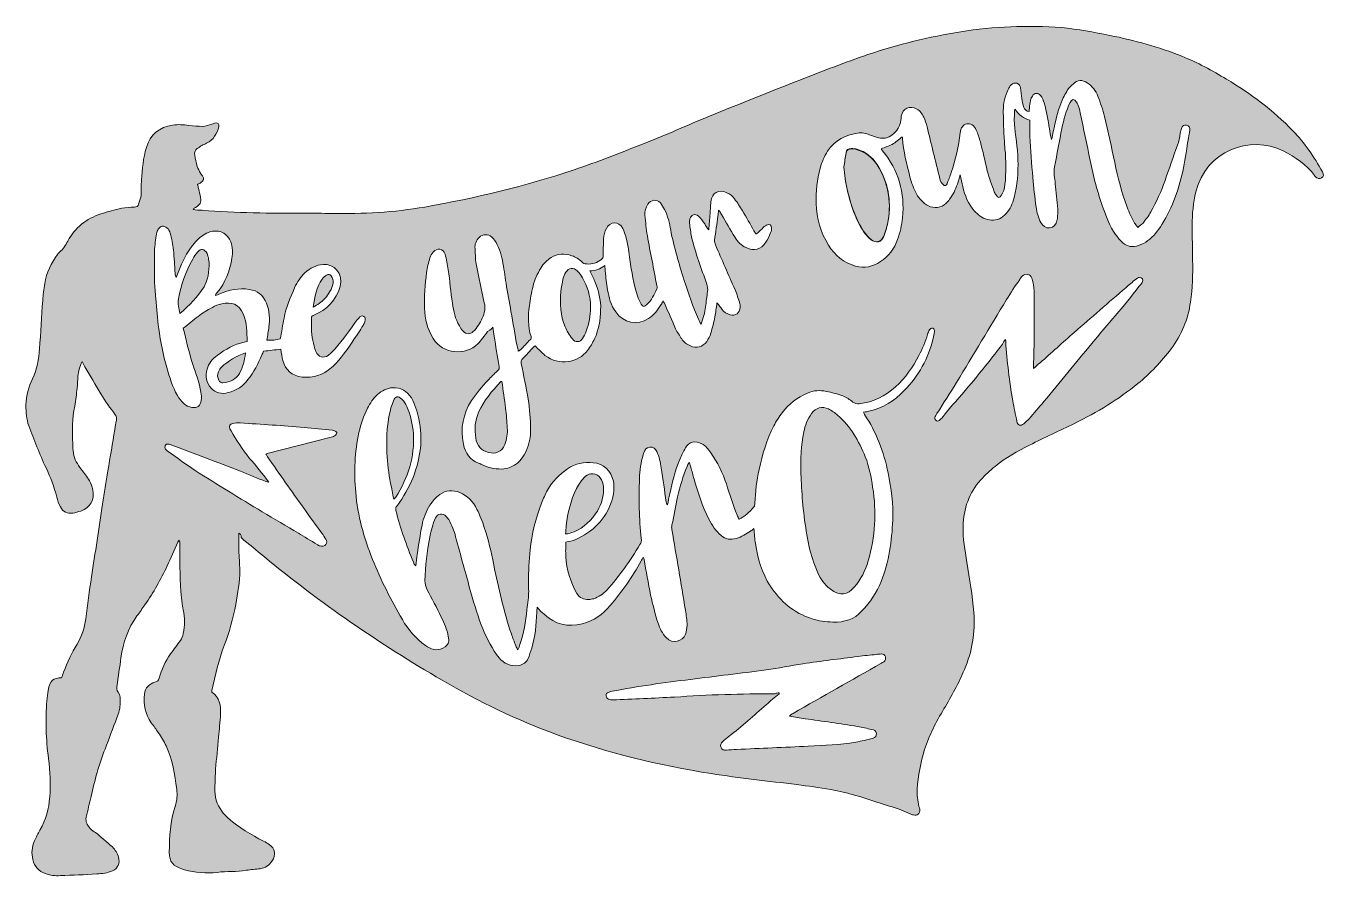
# Model space of a CAD drawing. Header units: inches. Extents: x 0.8 to 5.2, y 1.56 to 4.44.
import ezdxf

# ---------------------------------------------------------------- set-up
doc = ezdxf.new("R2010")
doc.units = ezdxf.units.IN
doc.header["$MEASUREMENT"] = 0
doc.layers.add('Calque 1', color=7, linetype='Continuous')

# ---------------------------------------------------------------- blocks, each defined once
blk = doc.blocks.new('block 2')
at = {"layer": 'Calque 1', "true_color": 0xa81621}
h = blk.add_hatch(color=24, dxfattribs=at)
h.dxf.hatch_style = 2
edge = h.paths.add_edge_path()
edge.add_spline(control_points=[(1.5194, 2.7208), (1.5194, 2.7014), (1.5194, 2.6819), (1.5194, 2.6625), (1.5194, 2.6403), (1.5222, 2.6181), (1.5222, 2.5944), (1.5236, 2.5556), (1.5153, 2.5181), (1.5083, 2.4792), (1.5, 2.4319), (1.4861, 2.3847), (1.4694, 2.3403), (1.4514, 2.2903), (1.4389, 2.2389), (1.4278, 2.1875), (1.4278, 2.1861), (1.4278, 2.1847), (1.4278, 2.1819), (1.4542, 2.1639), (1.4583, 2.1361), (1.4569, 2.1069), (1.4556, 2.0806), (1.4528, 2.0556), (1.45, 2.0292), (1.4472, 1.9931), (1.4431, 1.9569), (1.4403, 1.9208), (1.4389, 1.9), (1.4389, 1.8778), (1.4375, 1.8569), (1.4361, 1.8278), (1.4444, 1.8014), (1.4611, 1.7778), (1.4667, 1.7694), (1.475, 1.7611), (1.4833, 1.7542), (1.5194, 1.7222), (1.5611, 1.6986), (1.6028, 1.6764), (1.6097, 1.6736), (1.6153, 1.6694), (1.6222, 1.6653), (1.6417, 1.6514), (1.6458, 1.6292), (1.6319, 1.6097), (1.6222, 1.5944), (1.6083, 1.5861), (1.5917, 1.5833), (1.5764, 1.5806), (1.5597, 1.5806), (1.5444, 1.5778), (1.5111, 1.5722), (1.4792, 1.575), (1.4458, 1.5708), (1.4083, 1.5667), (1.3708, 1.5708), (1.3347, 1.5792), (1.3319, 1.5792), (1.3292, 1.5806), (1.3278, 1.5819), (1.2958, 1.5917), (1.2833, 1.6056), (1.2833, 1.6389), (1.2833, 1.6917), (1.2861, 1.7444), (1.3028, 1.7944), (1.3097, 1.8139), (1.3111, 1.8333), (1.3083, 1.8528), (1.3014, 1.9028), (1.2944, 1.9542), (1.2722, 2), (1.2653, 2.0153), (1.2556, 2.0306), (1.2458, 2.0444), (1.2389, 2.0556), (1.2306, 2.0667), (1.2222, 2.0778), (1.2014, 2.1069), (1.1944, 2.1403), (1.1986, 2.175), (1.2014, 2.1972), (1.2153, 2.2097), (1.2347, 2.2153), (1.2431, 2.2181), (1.2472, 2.2208), (1.2486, 2.2292), (1.2569, 2.2583), (1.2694, 2.2861), (1.2875, 2.3111), (1.2986, 2.3264), (1.3097, 2.3417), (1.3208, 2.3569), (1.3264, 2.3639), (1.3292, 2.3722), (1.3306, 2.3806), (1.3361, 2.4069), (1.3361, 2.4333), (1.3306, 2.4611), (1.3208, 2.5153), (1.3194, 2.5708), (1.3194, 2.6264), (1.3194, 2.6458), (1.3194, 2.6653), (1.3194, 2.6833), (1.3194, 2.6875), (1.3194, 2.6917), (1.3167, 2.6972), (1.3153, 2.6944), (1.3139, 2.6931), (1.3125, 2.6903), (1.3, 2.6639), (1.2889, 2.6361), (1.2764, 2.6097), (1.2542, 2.5639), (1.2306, 2.5194), (1.2, 2.4778), (1.1917, 2.4653), (1.1833, 2.4528), (1.1736, 2.4403), (1.1431, 2.3972), (1.1264, 2.35), (1.1194, 2.2986), (1.1153, 2.2667), (1.1097, 2.2347), (1.1056, 2.2014), (1.1042, 2.1944), (1.1042, 2.1889), (1.1097, 2.1819), (1.1181, 2.1708), (1.1167, 2.1583), (1.1167, 2.1458), (1.1167, 2.1278), (1.1125, 2.1111), (1.1056, 2.0944), (1.0917, 2.0597), (1.0792, 2.0236), (1.0653, 1.9889), (1.0444, 1.9361), (1.0306, 1.8819), (1.0181, 1.8278), (1.0125, 1.8042), (1.0069, 1.7819), (1.0014, 1.7583), (0.9986, 1.7431), (1.0042, 1.7306), (1.0153, 1.7194), (1.0208, 1.7139), (1.0278, 1.7097), (1.0333, 1.7056), (1.0528, 1.6903), (1.0708, 1.6736), (1.0903, 1.6569), (1.1, 1.6472), (1.1069, 1.6361), (1.1111, 1.6222), (1.1167, 1.6014), (1.1097, 1.5847), (1.0903, 1.5764), (1.0736, 1.5681), (1.0556, 1.5667), (1.0375, 1.5653), (0.9958, 1.5625), (0.9556, 1.5611), (0.9139, 1.5597), (0.8958, 1.5583), (0.8792, 1.5611), (0.8625, 1.5667), (0.8403, 1.575), (0.8264, 1.5903), (0.8208, 1.6139), (0.8153, 1.6361), (0.8167, 1.6569), (0.8264, 1.6778), (0.8319, 1.6903), (0.8375, 1.7028), (0.8444, 1.7139), (0.8653, 1.7486), (0.875, 1.7861), (0.8778, 1.8264), (0.8819, 1.8694), (0.8792, 1.9125), (0.8736, 1.9569), (0.8653, 2.0222), (0.8625, 2.0875), (0.8681, 2.1528), (0.8694, 2.1639), (0.8708, 2.1764), (0.8722, 2.1875), (0.8792, 2.2236), (0.8903, 2.2292), (0.9181, 2.2306), (0.9208, 2.2361), (0.9222, 2.2431), (0.925, 2.25), (0.9375, 2.2833), (0.9528, 2.3153), (0.9708, 2.3444), (0.9861, 2.3708), (0.9958, 2.4), (1, 2.4306), (1.0056, 2.4778), (1.0125, 2.525), (1.0194, 2.5722), (1.025, 2.6139), (1.0319, 2.6542), (1.0389, 2.6958), (1.0444, 2.7375), (1.05, 2.7778), (1.0569, 2.8194), (1.0625, 2.8569), (1.0681, 2.8944), (1.075, 2.9319), (1.0833, 2.9792), (1.0903, 3.025), (1.0986, 3.0722), (1.1, 3.0819), (1.1014, 3.0931), (1.1042, 3.1028), (1.1056, 3.1097), (1.1042, 3.1153), (1.1, 3.1222), (1.0833, 3.1458), (1.0653, 3.1681), (1.0514, 3.1931), (1.0319, 3.2236), (1.0153, 3.2542), (0.9972, 3.2847), (0.9944, 3.2903), (0.9917, 3.2958), (0.9875, 3.3028), (0.9792, 3.2847), (0.975, 3.2694), (0.9736, 3.2528), (0.9722, 3.2389), (0.9722, 3.2264), (0.9708, 3.2125), (0.9681, 3.1917), (0.9667, 3.1722), (0.9625, 3.1514), (0.9528, 3.1097), (0.9542, 3.0681), (0.9556, 3.025), (0.9556, 3.0139), (0.9569, 3.0028), (0.9583, 2.9917), (0.9611, 2.9708), (0.9722, 2.9542), (0.9847, 2.9375), (0.9944, 2.925), (1.0042, 2.9125), (1.0125, 2.8986), (1.0181, 2.8889), (1.0208, 2.8792), (1.0236, 2.8681), (1.0306, 2.8347), (1.0153, 2.8069), (0.9833, 2.7958), (0.975, 2.7931), (0.9653, 2.7903), (0.9556, 2.7889), (0.9375, 2.7861), (0.9222, 2.7931), (0.9139, 2.8097), (0.9083, 2.8208), (0.9042, 2.8319), (0.9014, 2.8431), (0.8931, 2.8778), (0.8806, 2.9097), (0.8653, 2.9417), (0.8431, 2.9889), (0.825, 3.0375), (0.8069, 3.0847), (0.7986, 3.1069), (0.7972, 3.1306), (0.7972, 3.1556), (0.7986, 3.1875), (0.8056, 3.2167), (0.8194, 3.2444), (0.8347, 3.2764), (0.8403, 3.3111), (0.8431, 3.3458), (0.8472, 3.4), (0.85, 3.4556), (0.8542, 3.5097), (0.8556, 3.5292), (0.8569, 3.5472), (0.8611, 3.5667), (0.8667, 3.6042), (0.8833, 3.6361), (0.9042, 3.6653), (0.9056, 3.6681), (0.9083, 3.6708), (0.9111, 3.6736), (0.9236, 3.6833), (0.9319, 3.6972), (0.9389, 3.7111), (0.9639, 3.7556), (1.0014, 3.7875), (1.0514, 3.8028), (1.075, 3.8111), (1.0986, 3.8167), (1.1222, 3.8222), (1.1361, 3.825), (1.15, 3.825), (1.1653, 3.8264), (1.1722, 3.8264), (1.1778, 3.8292), (1.1792, 3.8361), (1.1819, 3.8444), (1.1861, 3.8542), (1.1875, 3.8639), (1.1889, 3.8819), (1.1875, 3.9), (1.1889, 3.9181), (1.1917, 3.9556), (1.1944, 3.9931), (1.2056, 4.0278), (1.2194, 4.0722), (1.2486, 4.0972), (1.2944, 4.1042), (1.3139, 4.1069), (1.3319, 4.1056), (1.35, 4.1028), (1.3653, 4.1014), (1.3806, 4.1), (1.3958, 4.1), (1.4069, 4.1), (1.4167, 4.1042), (1.4278, 4.1069), (1.4306, 4.1083), (1.4333, 4.1097), (1.4361, 4.1111), (1.4458, 4.1153), (1.4542, 4.1083), (1.4514, 4.0986), (1.4444, 4.075), (1.4333, 4.0542), (1.4097, 4.0431), (1.4042, 4.0403), (1.3986, 4.0375), (1.3931, 4.0347), (1.3875, 4.0319), (1.3833, 4.0278), (1.3778, 4.025), (1.3708, 4.0194), (1.3681, 4.0125), (1.3694, 4.0028), (1.3722, 3.9903), (1.3736, 3.9764), (1.3778, 3.9639), (1.3806, 3.9556), (1.3847, 3.9486), (1.3889, 3.9417), (1.3903, 3.9389), (1.3931, 3.9347), (1.3958, 3.9319), (1.4014, 3.9222), (1.4, 3.9153), (1.3903, 3.9097), (1.3875, 3.9069), (1.3833, 3.9056), (1.3792, 3.9028), (1.3806, 3.8986), (1.3806, 3.8944), (1.3819, 3.8889), (1.3847, 3.8792), (1.3875, 3.8694), (1.3889, 3.8583), (1.3917, 3.8417), (1.3875, 3.8333), (1.3722, 3.825), (1.3694, 3.8236), (1.3667, 3.8222), (1.3639, 3.8181), (1.3736, 3.8167), (1.3847, 3.8153), (1.3944, 3.8153), (1.5097, 3.8069), (1.6264, 3.8042), (1.7417, 3.8056), (1.7722, 3.8056), (1.8028, 3.8056), (1.8333, 3.8042), (1.9389, 3.8028), (2.0444, 3.8083), (2.15, 3.8264), (2.3222, 3.8569), (2.4903, 3.8972), (2.6556, 3.9528), (2.7361, 3.9792), (2.8139, 4.0111), (2.8931, 4.0417), (2.9681, 4.0708), (3.0403, 4.1042), (3.1153, 4.1347), (3.2167, 4.1764), (3.3194, 4.2167), (3.4208, 4.2569), (3.4972, 4.2861), (3.5736, 4.3167), (3.6514, 4.3431), (3.7542, 4.3778), (3.8597, 4.4028), (3.9667, 4.4208), (4.0222, 4.4306), (4.0792, 4.4347), (4.1361, 4.4375), (4.1931, 4.4403), (4.2514, 4.4389), (4.3083, 4.4347), (4.3639, 4.4292), (4.4181, 4.4194), (4.4722, 4.4083), (4.5556, 4.3917), (4.6375, 4.3694), (4.7167, 4.3375), (4.7694, 4.3167), (4.8194, 4.2889), (4.8681, 4.2597), (4.95, 4.2111), (5.0264, 4.1542), (5.0931, 4.0847), (5.1333, 4.0431), (5.1653, 3.9958), (5.1931, 3.9458), (5.1986, 3.9361), (5.1972, 3.9292), (5.1903, 3.925), (5.1833, 3.9208), (5.1764, 3.9222), (5.1694, 3.9292), (5.1681, 3.9306), (5.1667, 3.9319), (5.1667, 3.9333), (5.1389, 3.9708), (5.1014, 3.9958), (5.0597, 4.0167), (4.9486, 4.0722), (4.7972, 4.0167), (4.7639, 3.8778), (4.7556, 3.8403), (4.7514, 3.8028), (4.7514, 3.7653), (4.7514, 3.725), (4.7528, 3.6847), (4.7528, 3.6458), (4.7542, 3.5986), (4.7528, 3.5514), (4.7458, 3.5042), (4.7375, 3.4458), (4.7153, 3.3931), (4.6806, 3.3458), (4.6472, 3.3014), (4.6097, 3.2625), (4.5667, 3.2278), (4.5014, 3.1736), (4.4292, 3.1306), (4.3528, 3.0931), (4.3014, 3.0681), (4.2514, 3.0444), (4.2, 3.0194), (4.1583, 2.9986), (4.1194, 2.9764), (4.0833, 2.9472), (4.0667, 2.9333), (4.05, 2.9181), (4.0347, 2.9014), (3.9944, 2.8569), (3.9764, 2.8042), (3.975, 2.7444), (3.9736, 2.7028), (3.9806, 2.6625), (3.9875, 2.6222), (3.9972, 2.5653), (4.0069, 2.5097), (4.0111, 2.4514), (4.0167, 2.3847), (4.0056, 2.3194), (3.9792, 2.2583), (3.9597, 2.2125), (3.9361, 2.1681), (3.9097, 2.125), (3.8833, 2.0806), (3.8597, 2.0361), (3.8444, 1.9875), (3.8306, 1.9431), (3.8222, 1.8986), (3.8194, 1.8528), (3.8181, 1.8333), (3.8208, 1.8139), (3.825, 1.7944), (3.8264, 1.7917), (3.8264, 1.7875), (3.8278, 1.7847), (3.8292, 1.7694), (3.8194, 1.7611), (3.8056, 1.7653), (3.8042, 1.7653), (3.8028, 1.7667), (3.8, 1.7667), (3.7667, 1.7847), (3.7292, 1.7931), (3.6931, 1.8056), (3.6375, 1.8236), (3.5833, 1.8417), (3.5264, 1.8514), (3.4875, 1.8583), (3.4486, 1.8639), (3.4111, 1.8681), (3.3139, 1.8806), (3.2167, 1.8903), (3.1208, 1.9056), (2.9431, 1.9333), (2.7681, 1.9764), (2.5986, 2.0375), (2.4625, 2.0861), (2.3333, 2.15), (2.2083, 2.2222), (1.9958, 2.3458), (1.7944, 2.4847), (1.6056, 2.6403), (1.5792, 2.6625), (1.5528, 2.6833), (1.5264, 2.7056), (1.5278, 2.7153), (1.5236, 2.7181), (1.5194, 2.7208)], knot_values=[0, 0, 0, 0, 1, 1, 1, 2, 2, 2, 3, 3, 3, 4, 4, 4, 5, 5, 5, 6, 6, 6, 7, 7, 7, 8, 8, 8, 9, 9, 9, 10, 10, 10, 11, 11, 11, 12, 12, 12, 13, 13, 13, 14, 14, 14, 15, 15, 15, 16, 16, 16, 17, 17, 17, 18, 18, 18, 19, 19, 19, 20, 20, 20, 21, 21, 21, 22, 22, 22, 23, 23, 23, 24, 24, 24, 25, 25, 25, 26, 26, 26, 27, 27, 27, 28, 28, 28, 29, 29, 29, 30, 30, 30, 31, 31, 31, 32, 32, 32, 33, 33, 33, 34, 34, 34, 35, 35, 35, 36, 36, 36, 37, 37, 37, 38, 38, 38, 39, 39, 39, 40, 40, 40, 41, 41, 41, 42, 42, 42, 43, 43, 43, 44, 44, 44, 45, 45, 45, 46, 46, 46, 47, 47, 47, 48, 48, 48, 49, 49, 49, 50, 50, 50, 51, 51, 51, 52, 52, 52, 53, 53, 53, 54, 54, 54, 55, 55, 55, 56, 56, 56, 57, 57, 57, 58, 58, 58, 59, 59, 59, 60, 60, 60, 61, 61, 61, 62, 62, 62, 63, 63, 63, 64, 64, 64, 65, 65, 65, 66, 66, 66, 67, 67, 67, 68, 68, 68, 69, 69, 69, 70, 70, 70, 71, 71, 71, 72, 72, 72, 73, 73, 73, 74, 74, 74, 75, 75, 75, 76, 76, 76, 77, 77, 77, 78, 78, 78, 79, 79, 79, 80, 80, 80, 81, 81, 81, 82, 82, 82, 83, 83, 83, 84, 84, 84, 85, 85, 85, 86, 86, 86, 87, 87, 87, 88, 88, 88, 89, 89, 89, 90, 90, 90, 91, 91, 91, 92, 92, 92, 93, 93, 93, 94, 94, 94, 95, 95, 95, 96, 96, 96, 97, 97, 97, 98, 98, 98, 99, 99, 99, 100, 100, 100, 101, 101, 101, 102, 102, 102, 103, 103, 103, 104, 104, 104, 105, 105, 105, 106, 106, 106, 107, 107, 107, 108, 108, 108, 109, 109, 109, 110, 110, 110, 111, 111, 111, 112, 112, 112, 113, 113, 113, 114, 114, 114, 115, 115, 115, 116, 116, 116, 117, 117, 117, 118, 118, 118, 119, 119, 119, 120, 120, 120, 121, 121, 121, 122, 122, 122, 123, 123, 123, 124, 124, 124, 125, 125, 125, 126, 126, 126, 127, 127, 127, 128, 128, 128, 129, 129, 129, 130, 130, 130, 131, 131, 131, 132, 132, 132, 133, 133, 133, 134, 134, 134, 135, 135, 135, 136, 136, 136, 137, 137, 137, 138, 138, 138, 139, 139, 139, 140, 140, 140, 141, 141, 141, 142, 142, 142, 143, 143, 143, 144, 144, 144, 145, 145, 145, 146, 146, 146, 147, 147, 147, 148, 148, 148, 149, 149, 149, 150, 150, 150, 151, 151, 151, 152, 152, 152, 153, 153, 153, 154, 154, 154, 155, 155, 155, 156, 156, 156, 157, 157, 157, 158, 158, 158, 159, 159, 159, 160, 160, 160, 161, 161, 161, 162, 162, 162, 163, 163, 163, 164, 164, 164, 165, 165, 165, 166, 166, 166, 167, 167, 167, 168, 168, 168, 169, 169, 169, 170, 170, 170, 171, 171, 171, 172, 172, 172, 173, 173, 173, 174, 174, 174, 175, 175, 175, 176, 176, 176, 176], degree=3, periodic=1)
edge = h.paths.add_edge_path()
edge.add_spline(control_points=[(3.2153, 2.7681), (3.2125, 2.7736), (3.2111, 2.7778), (3.2083, 2.7819), (3.1958, 2.8167), (3.1833, 2.8528), (3.1722, 2.8875), (3.1597, 2.925), (3.1417, 2.9611), (3.1194, 2.9931), (3.1111, 3.0056), (3.1028, 3.0167), (3.0889, 3.0236), (3.0667, 3.0361), (3.0458, 3.0306), (3.0333, 3.0097), (3.0264, 2.9972), (3.0194, 2.9847), (3.0139, 2.9708), (2.9986, 2.9333), (2.9889, 2.8944), (2.9806, 2.8542), (2.9778, 2.8417), (2.975, 2.8292), (2.9722, 2.8167), (2.9694, 2.8194), (2.9694, 2.8236), (2.9681, 2.8264), (2.9625, 2.8653), (2.9569, 2.9028), (2.9514, 2.9417), (2.9486, 2.9611), (2.9444, 2.9806), (2.9361, 2.9972), (2.9306, 3.0069), (2.925, 3.0139), (2.9125, 3.0125), (2.9014, 3.0111), (2.8958, 3.0042), (2.8917, 2.9931), (2.8917, 2.9917), (2.8903, 2.9903), (2.8903, 2.9875), (2.8819, 2.9611), (2.8778, 2.9333), (2.8778, 2.9056), (2.875, 2.8375), (2.8764, 2.7694), (2.8833, 2.7028), (2.8847, 2.6944), (2.8833, 2.6889), (2.8792, 2.6819), (2.8458, 2.6278), (2.8097, 2.575), (2.7667, 2.5278), (2.7542, 2.5139), (2.7389, 2.5042), (2.7222, 2.4986), (2.7167, 2.4972), (2.7111, 2.4958), (2.7056, 2.4958), (2.6889, 2.4958), (2.675, 2.5), (2.6653, 2.5167), (2.6431, 2.5556), (2.6306, 2.5972), (2.6278, 2.6417), (2.6264, 2.6583), (2.6278, 2.675), (2.6278, 2.6903), (2.6389, 2.6931), (2.65, 2.6944), (2.6597, 2.6986), (2.7194, 2.725), (2.7639, 2.7681), (2.7833, 2.8306), (2.7903, 2.8528), (2.7931, 2.875), (2.7889, 2.8972), (2.7819, 2.9319), (2.7556, 2.9569), (2.7208, 2.9597), (2.6903, 2.9625), (2.6597, 2.9569), (2.6333, 2.9389), (2.6056, 2.9194), (2.5819, 2.8958), (2.5653, 2.8667), (2.5583, 2.8528), (2.5514, 2.8375), (2.5458, 2.8222), (2.525, 2.7708), (2.5125, 2.7181), (2.5069, 2.6639), (2.5028, 2.6278), (2.5014, 2.5917), (2.5014, 2.5542), (2.5014, 2.5347), (2.5028, 2.5139), (2.5, 2.4944), (2.4986, 2.4833), (2.4972, 2.4722), (2.4958, 2.4611), (2.4917, 2.4208), (2.4847, 2.3806), (2.4722, 2.3431), (2.4708, 2.3375), (2.4681, 2.3319), (2.4653, 2.325), (2.4625, 2.3306), (2.4597, 2.3347), (2.4583, 2.3389), (2.4528, 2.3528), (2.4472, 2.3653), (2.4431, 2.3792), (2.4167, 2.4556), (2.4, 2.5347), (2.3833, 2.6139), (2.3736, 2.6569), (2.3667, 2.6986), (2.3514, 2.7403), (2.3444, 2.7611), (2.3361, 2.7819), (2.3264, 2.8014), (2.3139, 2.8278), (2.2944, 2.8472), (2.2681, 2.8583), (2.2444, 2.8681), (2.2208, 2.8667), (2.2, 2.8514), (2.1861, 2.8417), (2.1764, 2.8292), (2.1667, 2.8153), (2.1542, 2.7944), (2.1444, 2.7722), (2.1403, 2.7472), (2.1333, 2.7139), (2.1292, 2.6819), (2.1236, 2.6486), (2.1222, 2.6361), (2.1208, 2.6236), (2.1194, 2.6097), (2.1181, 2.6111), (2.1167, 2.6111), (2.1167, 2.6111), (2.1153, 2.6139), (2.1125, 2.6181), (2.1111, 2.6222), (2.0875, 2.6792), (2.0667, 2.7375), (2.0514, 2.7972), (2.05, 2.8042), (2.0514, 2.8083), (2.0556, 2.8139), (2.0778, 2.8431), (2.0958, 2.875), (2.1097, 2.9097), (2.1347, 2.975), (2.1444, 3.0403), (2.1292, 3.1083), (2.1236, 3.1333), (2.1167, 3.1569), (2.1042, 3.1792), (2.0889, 3.2028), (2.0681, 3.2153), (2.0403, 3.2139), (2.0208, 3.2125), (2.0042, 3.2042), (1.9889, 3.1903), (1.975, 3.1778), (1.9639, 3.1611), (1.9556, 3.1444), (1.9417, 3.1181), (1.9333, 3.0903), (1.9264, 3.0625), (1.9125, 2.9958), (1.9083, 2.9292), (1.9153, 2.8597), (1.9222, 2.7806), (1.9431, 2.7056), (1.9722, 2.6319), (2, 2.5611), (2.0361, 2.4944), (2.0736, 2.4278), (2.0931, 2.3931), (2.1194, 2.3639), (2.1514, 2.3403), (2.1694, 2.3264), (2.1889, 2.3208), (2.2111, 2.3306), (2.2222, 2.3361), (2.2292, 2.3431), (2.2306, 2.3556), (2.2306, 2.3611), (2.2306, 2.3667), (2.2292, 2.3708), (2.225, 2.3944), (2.2153, 2.4153), (2.2056, 2.4361), (2.1903, 2.4681), (2.1736, 2.4986), (2.1569, 2.5306), (2.1528, 2.5403), (2.15, 2.5486), (2.15, 2.5597), (2.1514, 2.6097), (2.1569, 2.6583), (2.1667, 2.7069), (2.1708, 2.7292), (2.1764, 2.7514), (2.1861, 2.7722), (2.1931, 2.7875), (2.2111, 2.7903), (2.2222, 2.7778), (2.225, 2.7736), (2.2278, 2.7694), (2.2306, 2.7667), (2.2417, 2.7486), (2.2486, 2.7278), (2.2542, 2.7083), (2.2708, 2.6458), (2.2889, 2.5833), (2.3056, 2.5194), (2.3181, 2.4778), (2.3306, 2.4347), (2.3472, 2.3944), (2.3611, 2.3597), (2.3778, 2.3278), (2.4014, 2.2986), (2.4181, 2.2778), (2.4403, 2.2681), (2.4681, 2.2722), (2.4833, 2.275), (2.4944, 2.2819), (2.5, 2.2958), (2.5042, 2.3069), (2.5083, 2.3181), (2.5125, 2.3306), (2.5236, 2.3708), (2.5278, 2.4111), (2.5292, 2.4528), (2.5292, 2.4583), (2.5306, 2.4625), (2.5306, 2.4694), (2.5389, 2.4597), (2.5458, 2.4528), (2.5542, 2.4458), (2.5917, 2.4111), (2.6347, 2.4014), (2.6833, 2.4139), (2.7222, 2.4236), (2.7528, 2.4444), (2.7778, 2.475), (2.8167, 2.5222), (2.8542, 2.5722), (2.8833, 2.6264), (2.8847, 2.6306), (2.8875, 2.6333), (2.8903, 2.6389), (2.8917, 2.6361), (2.8917, 2.6347), (2.8931, 2.6319), (2.9, 2.5917), (2.9069, 2.5514), (2.9153, 2.5111), (2.9222, 2.4792), (2.9306, 2.4472), (2.9403, 2.4153), (2.9458, 2.3972), (2.9556, 2.3806), (2.9681, 2.3667), (2.9889, 2.3431), (3.025, 2.3542), (3.0333, 2.3778), (3.0361, 2.3875), (3.0389, 2.3986), (3.0389, 2.4083), (3.0389, 2.425), (3.0361, 2.4431), (3.0333, 2.4597), (3.0181, 2.5514), (3.0028, 2.6417), (2.9875, 2.7333), (2.9861, 2.7389), (2.9861, 2.7431), (2.9875, 2.7486), (2.9944, 2.7806), (3, 2.8125), (3.0069, 2.8444), (3.0153, 2.8792), (3.025, 2.9139), (3.0389, 2.9472), (3.0403, 2.9514), (3.0431, 2.9542), (3.0458, 2.9611), (3.0486, 2.9528), (3.05, 2.9486), (3.0514, 2.9444), (3.0556, 2.9306), (3.0583, 2.9181), (3.0625, 2.9042), (3.0764, 2.8583), (3.0903, 2.8125), (3.1125, 2.7681), (3.1236, 2.7472), (3.1361, 2.7278), (3.1542, 2.7125), (3.1694, 2.7), (3.1861, 2.6972), (3.2056, 2.7028), (3.2236, 2.7083), (3.2389, 2.7181), (3.2542, 2.7278), (3.2569, 2.7306), (3.2611, 2.7319), (3.2653, 2.7361), (3.2667, 2.7181), (3.2681, 2.7014), (3.2708, 2.6861), (3.2778, 2.6347), (3.2931, 2.5861), (3.3208, 2.5417), (3.3556, 2.4889), (3.4014, 2.45), (3.4625, 2.4306), (3.4847, 2.4236), (3.5097, 2.4194), (3.5333, 2.4194), (3.5708, 2.4181), (3.6056, 2.4278), (3.6319, 2.4569), (3.6597, 2.4861), (3.6819, 2.5194), (3.6972, 2.5569), (3.7236, 2.6236), (3.7333, 2.6944), (3.7361, 2.7653), (3.7389, 2.8194), (3.7306, 2.8722), (3.7208, 2.925), (3.7056, 2.9958), (3.6806, 3.0639), (3.6403, 3.1236), (3.6389, 3.125), (3.6389, 3.1278), (3.6375, 3.1306), (3.6444, 3.1319), (3.65, 3.1333), (3.6556, 3.1347), (3.7028, 3.1444), (3.7417, 3.1694), (3.775, 3.2042), (3.8236, 3.2542), (3.8569, 3.3125), (3.8736, 3.3806), (3.875, 3.3875), (3.8764, 3.3958), (3.8778, 3.4042), (3.8778, 3.4083), (3.8778, 3.4125), (3.8722, 3.4153), (3.8667, 3.4167), (3.8639, 3.4139), (3.8611, 3.4097), (3.8583, 3.4056), (3.8556, 3.4), (3.8542, 3.3944), (3.8486, 3.3694), (3.8361, 3.3458), (3.825, 3.3236), (3.8042, 3.2833), (3.7792, 3.2472), (3.7458, 3.2167), (3.7111, 3.1847), (3.6708, 3.1653), (3.6222, 3.1597), (3.6139, 3.1583), (3.6083, 3.1611), (3.6014, 3.1653), (3.5903, 3.1736), (3.5792, 3.1806), (3.5667, 3.1861), (3.5486, 3.1931), (3.5306, 3.1972), (3.5111, 3.2014), (3.4889, 3.2056), (3.4681, 3.2056), (3.4472, 3.1958), (3.4139, 3.1806), (3.3833, 3.1597), (3.3611, 3.1292), (3.3514, 3.1153), (3.3403, 3.1), (3.3333, 3.0847), (3.3083, 3.0375), (3.2944, 2.9875), (3.2833, 2.9361), (3.275, 2.8986), (3.2708, 2.8611), (3.2681, 2.8222), (3.2681, 2.8181), (3.2681, 2.8125), (3.2653, 2.8097), (3.2486, 2.7917), (3.2361, 2.7764), (3.2153, 2.7681)], knot_values=[0, 0, 0, 0, 1, 1, 1, 2, 2, 2, 3, 3, 3, 4, 4, 4, 5, 5, 5, 6, 6, 6, 7, 7, 7, 8, 8, 8, 9, 9, 9, 10, 10, 10, 11, 11, 11, 12, 12, 12, 13, 13, 13, 14, 14, 14, 15, 15, 15, 16, 16, 16, 17, 17, 17, 18, 18, 18, 19, 19, 19, 20, 20, 20, 21, 21, 21, 22, 22, 22, 23, 23, 23, 24, 24, 24, 25, 25, 25, 26, 26, 26, 27, 27, 27, 28, 28, 28, 29, 29, 29, 30, 30, 30, 31, 31, 31, 32, 32, 32, 33, 33, 33, 34, 34, 34, 35, 35, 35, 36, 36, 36, 37, 37, 37, 38, 38, 38, 39, 39, 39, 40, 40, 40, 41, 41, 41, 42, 42, 42, 43, 43, 43, 44, 44, 44, 45, 45, 45, 46, 46, 46, 47, 47, 47, 48, 48, 48, 49, 49, 49, 50, 50, 50, 51, 51, 51, 52, 52, 52, 53, 53, 53, 54, 54, 54, 55, 55, 55, 56, 56, 56, 57, 57, 57, 58, 58, 58, 59, 59, 59, 60, 60, 60, 61, 61, 61, 62, 62, 62, 63, 63, 63, 64, 64, 64, 65, 65, 65, 66, 66, 66, 67, 67, 67, 68, 68, 68, 69, 69, 69, 70, 70, 70, 71, 71, 71, 72, 72, 72, 73, 73, 73, 74, 74, 74, 75, 75, 75, 76, 76, 76, 77, 77, 77, 78, 78, 78, 79, 79, 79, 80, 80, 80, 81, 81, 81, 82, 82, 82, 83, 83, 83, 84, 84, 84, 85, 85, 85, 86, 86, 86, 87, 87, 87, 88, 88, 88, 89, 89, 89, 90, 90, 90, 91, 91, 91, 92, 92, 92, 93, 93, 93, 94, 94, 94, 95, 95, 95, 96, 96, 96, 97, 97, 97, 98, 98, 98, 99, 99, 99, 100, 100, 100, 101, 101, 101, 102, 102, 102, 103, 103, 103, 104, 104, 104, 105, 105, 105, 106, 106, 106, 107, 107, 107, 108, 108, 108, 109, 109, 109, 110, 110, 110, 111, 111, 111, 112, 112, 112, 113, 113, 113, 114, 114, 114, 115, 115, 115, 116, 116, 116, 117, 117, 117, 118, 118, 118, 119, 119, 119, 120, 120, 120, 121, 121, 121, 122, 122, 122, 123, 123, 123, 124, 124, 124, 125, 125, 125, 126, 126, 126, 127, 127, 127, 128, 128, 128, 129, 129, 129, 130, 130, 130, 131, 131, 131, 132, 132, 132, 133, 133, 133, 134, 134, 134, 135, 135, 135, 135], degree=3, periodic=1)
edge = h.paths.add_edge_path()
edge.add_spline(control_points=[(2.3806, 3.4194), (2.3819, 3.4069), (2.3833, 3.3986), (2.3847, 3.3889), (2.3903, 3.3542), (2.3958, 3.3208), (2.4014, 3.2861), (2.4028, 3.2806), (2.4014, 3.275), (2.3958, 3.2708), (2.3847, 3.2597), (2.3736, 3.25), (2.3639, 3.2389), (2.3431, 3.2181), (2.325, 3.1958), (2.3083, 3.1708), (2.2792, 3.125), (2.2694, 3.0764), (2.2806, 3.0222), (2.2875, 2.9917), (2.3028, 2.9694), (2.3319, 2.9583), (2.3375, 2.9556), (2.3417, 2.9542), (2.3472, 2.9514), (2.3694, 2.9417), (2.3944, 2.9361), (2.4181, 2.9389), (2.4542, 2.9431), (2.4778, 2.9653), (2.4931, 2.9986), (2.5042, 3.0222), (2.5083, 3.0472), (2.5083, 3.0736), (2.5083, 3.1069), (2.5056, 3.1417), (2.5, 3.175), (2.4931, 3.2153), (2.4847, 3.2556), (2.4764, 3.2958), (2.475, 3.3028), (2.4764, 3.3083), (2.4819, 3.3125), (2.4944, 3.325), (2.5069, 3.3389), (2.5181, 3.3514), (2.5194, 3.3528), (2.5222, 3.3556), (2.5236, 3.3556), (2.5347, 3.3444), (2.5458, 3.3333), (2.5569, 3.3236), (2.6056, 3.2861), (2.6694, 3.2986), (2.7014, 3.3403), (2.7111, 3.3528), (2.7181, 3.3653), (2.725, 3.3792), (2.7403, 3.4097), (2.7444, 3.4444), (2.7458, 3.4778), (2.7472, 3.5111), (2.7389, 3.5431), (2.7264, 3.5736), (2.7208, 3.5861), (2.7153, 3.5972), (2.7097, 3.6097), (2.7278, 3.6097), (2.7431, 3.6167), (2.7597, 3.6278), (2.7611, 3.6208), (2.7611, 3.6153), (2.7611, 3.6097), (2.7639, 3.5875), (2.7653, 3.5667), (2.7694, 3.5458), (2.7736, 3.5194), (2.7806, 3.4931), (2.7972, 3.4708), (2.8236, 3.4333), (2.8694, 3.4236), (2.9083, 3.4486), (2.9264, 3.4597), (2.9389, 3.4764), (2.95, 3.4944), (2.9528, 3.4986), (2.9542, 3.5028), (2.9583, 3.5083), (2.9597, 3.5042), (2.9611, 3.5014), (2.9625, 3.5), (2.975, 3.4708), (2.9875, 3.4431), (3, 3.4139), (3.0056, 3.4014), (3.0139, 3.3903), (3.0208, 3.3792), (3.0278, 3.3681), (3.0375, 3.3611), (3.05, 3.3556), (3.0708, 3.3458), (3.0917, 3.3514), (3.1056, 3.3708), (3.1111, 3.3792), (3.1167, 3.3889), (3.1194, 3.3986), (3.125, 3.4167), (3.1292, 3.4361), (3.1333, 3.4542), (3.1361, 3.4694), (3.1375, 3.4847), (3.1403, 3.5014), (3.1472, 3.4931), (3.1514, 3.4875), (3.1569, 3.4806), (3.1639, 3.4708), (3.1736, 3.4639), (3.1847, 3.4611), (3.2028, 3.4556), (3.2181, 3.4681), (3.2194, 3.4861), (3.2194, 3.4903), (3.2194, 3.4944), (3.2181, 3.4986), (3.2125, 3.5139), (3.2083, 3.5306), (3.2014, 3.5458), (3.1792, 3.5972), (3.1569, 3.6472), (3.1347, 3.6986), (3.1333, 3.7028), (3.1319, 3.7083), (3.1319, 3.7139), (3.1361, 3.7417), (3.1403, 3.7694), (3.1431, 3.7958), (3.1444, 3.8028), (3.1444, 3.8083), (3.1458, 3.8153), (3.1514, 3.8111), (3.1528, 3.8056), (3.1556, 3.8014), (3.1708, 3.775), (3.1861, 3.75), (3.2014, 3.7236), (3.2111, 3.7083), (3.2222, 3.6958), (3.2389, 3.6889), (3.2667, 3.675), (3.2889, 3.6819), (3.3056, 3.7069), (3.3125, 3.7167), (3.3181, 3.7278), (3.3222, 3.7389), (3.325, 3.7444), (3.3264, 3.75), (3.325, 3.7556), (3.325, 3.7653), (3.3181, 3.7694), (3.3083, 3.7653), (3.3028, 3.7625), (3.2986, 3.7583), (3.2931, 3.7528), (3.2861, 3.7472), (3.2819, 3.7389), (3.2722, 3.7347), (3.2694, 3.7389), (3.2681, 3.7417), (3.2653, 3.7458), (3.2528, 3.7681), (3.2403, 3.7917), (3.2264, 3.8139), (3.2181, 3.8278), (3.2097, 3.8403), (3.2, 3.8542), (3.1931, 3.8639), (3.1847, 3.8708), (3.1736, 3.875), (3.1458, 3.8875), (3.1236, 3.875), (3.1194, 3.8444), (3.1194, 3.8431), (3.1194, 3.8417), (3.1194, 3.8403), (3.1181, 3.8278), (3.1181, 3.8153), (3.1167, 3.8028), (3.1153, 3.7847), (3.1139, 3.7667), (3.1125, 3.7486), (3.1069, 3.7556), (3.1028, 3.7625), (3.0986, 3.7694), (3.0917, 3.7792), (3.0861, 3.7875), (3.0778, 3.7958), (3.0667, 3.8056), (3.0514, 3.8), (3.0486, 3.7861), (3.0472, 3.7819), (3.0472, 3.7764), (3.0472, 3.7722), (3.0486, 3.7569), (3.0514, 3.7403), (3.0542, 3.725), (3.0667, 3.6708), (3.0875, 3.6181), (3.1056, 3.5653), (3.1083, 3.5569), (3.1097, 3.5486), (3.1083, 3.5403), (3.1056, 3.5222), (3.1042, 3.5056), (3.1014, 3.4875), (3.0986, 3.4681), (3.0944, 3.45), (3.0861, 3.4292), (3.0819, 3.4361), (3.0806, 3.4403), (3.0778, 3.4458), (3.0583, 3.4889), (3.0431, 3.5333), (3.0292, 3.5778), (3.0111, 3.6347), (2.9944, 3.6903), (2.9833, 3.7486), (2.9792, 3.7722), (2.9736, 3.7958), (2.9625, 3.8181), (2.9583, 3.8264), (2.9542, 3.8333), (2.9486, 3.8403), (2.9361, 3.8542), (2.9167, 3.8514), (2.9056, 3.8361), (2.8986, 3.825), (2.8944, 3.8125), (2.8958, 3.7986), (2.8986, 3.775), (2.9, 3.7514), (2.9042, 3.7292), (2.9139, 3.6722), (2.9264, 3.6153), (2.9361, 3.5597), (2.9375, 3.5556), (2.9375, 3.5514), (2.9361, 3.5486), (2.9278, 3.5292), (2.9181, 3.5111), (2.9028, 3.4958), (2.8944, 3.4875), (2.8889, 3.4875), (2.8833, 3.4972), (2.8778, 3.5056), (2.8736, 3.5153), (2.8708, 3.525), (2.8569, 3.5653), (2.8514, 3.6069), (2.8444, 3.6486), (2.8417, 3.6708), (2.8389, 3.6944), (2.8333, 3.7167), (2.8306, 3.7292), (2.8264, 3.7431), (2.8208, 3.7542), (2.8069, 3.7792), (2.7778, 3.7778), (2.7653, 3.7542), (2.7597, 3.7431), (2.7569, 3.7306), (2.7556, 3.7181), (2.7556, 3.6986), (2.7542, 3.6806), (2.7542, 3.6611), (2.7542, 3.6556), (2.7528, 3.6528), (2.7486, 3.6486), (2.7333, 3.6375), (2.7181, 3.6319), (2.6986, 3.6333), (2.6917, 3.6333), (2.6861, 3.6361), (2.6819, 3.6403), (2.6722, 3.65), (2.6611, 3.6569), (2.6486, 3.6611), (2.6236, 3.6694), (2.6, 3.6694), (2.5778, 3.6556), (2.5639, 3.6458), (2.5514, 3.6347), (2.5431, 3.6194), (2.5319, 3.6), (2.5208, 3.5806), (2.5167, 3.5583), (2.5111, 3.5361), (2.5069, 3.5139), (2.5042, 3.4917), (2.5, 3.4569), (2.4986, 3.4208), (2.5097, 3.3875), (2.5111, 3.3833), (2.5097, 3.3792), (2.5069, 3.3764), (2.4958, 3.3653), (2.4861, 3.3542), (2.475, 3.3431), (2.4736, 3.3417), (2.4708, 3.3403), (2.4667, 3.3375), (2.4653, 3.3444), (2.4639, 3.3486), (2.4625, 3.3542), (2.4556, 3.3931), (2.4486, 3.4333), (2.4417, 3.4722), (2.4361, 3.5042), (2.4306, 3.5361), (2.425, 3.5681), (2.4208, 3.5931), (2.4181, 3.6194), (2.4125, 3.6458), (2.4083, 3.6694), (2.4, 3.6931), (2.3861, 3.7139), (2.3778, 3.7264), (2.3667, 3.7347), (2.35, 3.7319), (2.3333, 3.7278), (2.325, 3.7153), (2.3208, 3.7), (2.3208, 3.6972), (2.3194, 3.6944), (2.3194, 3.6917), (2.3208, 3.6722), (2.3208, 3.6528), (2.3236, 3.6333), (2.3319, 3.5889), (2.3417, 3.5444), (2.3514, 3.5014), (2.3556, 3.4833), (2.3528, 3.4667), (2.3444, 3.45), (2.3361, 3.4333), (2.3278, 3.4167), (2.3139, 3.4042), (2.3028, 3.3944), (2.2903, 3.3944), (2.2792, 3.4056), (2.2736, 3.4111), (2.2694, 3.4167), (2.2667, 3.4236), (2.2528, 3.4472), (2.2472, 3.4736), (2.2431, 3.5), (2.2375, 3.5375), (2.2347, 3.5764), (2.2292, 3.6139), (2.2264, 3.6319), (2.2236, 3.65), (2.2181, 3.6667), (2.2125, 3.6861), (2.1917, 3.6889), (2.1778, 3.6736), (2.1736, 3.6681), (2.1681, 3.6611), (2.1667, 3.6542), (2.1625, 3.6375), (2.1569, 3.6208), (2.1556, 3.6042), (2.15, 3.5639), (2.1472, 3.5236), (2.1486, 3.4833), (2.15, 3.4472), (2.1583, 3.4125), (2.1778, 3.3806), (2.2111, 3.3264), (2.2889, 3.3222), (2.3292, 3.3625), (2.3417, 3.375), (2.3514, 3.3903), (2.3625, 3.4042), (2.375, 3.4111), (2.3764, 3.4139), (2.3806, 3.4194)], knot_values=[0, 0, 0, 0, 1, 1, 1, 2, 2, 2, 3, 3, 3, 4, 4, 4, 5, 5, 5, 6, 6, 6, 7, 7, 7, 8, 8, 8, 9, 9, 9, 10, 10, 10, 11, 11, 11, 12, 12, 12, 13, 13, 13, 14, 14, 14, 15, 15, 15, 16, 16, 16, 17, 17, 17, 18, 18, 18, 19, 19, 19, 20, 20, 20, 21, 21, 21, 22, 22, 22, 23, 23, 23, 24, 24, 24, 25, 25, 25, 26, 26, 26, 27, 27, 27, 28, 28, 28, 29, 29, 29, 30, 30, 30, 31, 31, 31, 32, 32, 32, 33, 33, 33, 34, 34, 34, 35, 35, 35, 36, 36, 36, 37, 37, 37, 38, 38, 38, 39, 39, 39, 40, 40, 40, 41, 41, 41, 42, 42, 42, 43, 43, 43, 44, 44, 44, 45, 45, 45, 46, 46, 46, 47, 47, 47, 48, 48, 48, 49, 49, 49, 50, 50, 50, 51, 51, 51, 52, 52, 52, 53, 53, 53, 54, 54, 54, 55, 55, 55, 56, 56, 56, 57, 57, 57, 58, 58, 58, 59, 59, 59, 60, 60, 60, 61, 61, 61, 62, 62, 62, 63, 63, 63, 64, 64, 64, 65, 65, 65, 66, 66, 66, 67, 67, 67, 68, 68, 68, 69, 69, 69, 70, 70, 70, 71, 71, 71, 72, 72, 72, 73, 73, 73, 74, 74, 74, 75, 75, 75, 76, 76, 76, 77, 77, 77, 78, 78, 78, 79, 79, 79, 80, 80, 80, 81, 81, 81, 82, 82, 82, 83, 83, 83, 84, 84, 84, 85, 85, 85, 86, 86, 86, 87, 87, 87, 88, 88, 88, 89, 89, 89, 90, 90, 90, 91, 91, 91, 92, 92, 92, 93, 93, 93, 94, 94, 94, 95, 95, 95, 96, 96, 96, 97, 97, 97, 98, 98, 98, 99, 99, 99, 100, 100, 100, 101, 101, 101, 102, 102, 102, 103, 103, 103, 104, 104, 104, 105, 105, 105, 106, 106, 106, 107, 107, 107, 108, 108, 108, 109, 109, 109, 110, 110, 110, 111, 111, 111, 112, 112, 112, 113, 113, 113, 114, 114, 114, 115, 115, 115, 116, 116, 116, 117, 117, 117, 118, 118, 118, 119, 119, 119, 120, 120, 120, 121, 121, 121, 122, 122, 122, 123, 123, 123, 124, 124, 124, 125, 125, 125, 126, 126, 126, 127, 127, 127, 128, 128, 128, 128], degree=3, periodic=1)
edge = h.paths.add_edge_path()
edge.add_spline(control_points=[(4.5667, 3.7569), (4.5625, 3.7639), (4.5583, 3.7681), (4.5556, 3.7722), (4.5472, 3.7903), (4.5375, 3.8069), (4.5306, 3.8264), (4.5125, 3.8764), (4.5, 3.9264), (4.4889, 3.9778), (4.4778, 4.0292), (4.4667, 4.0819), (4.4542, 4.1333), (4.4486, 4.1569), (4.4403, 4.1792), (4.4319, 4.2028), (4.425, 4.2208), (4.4125, 4.2361), (4.3958, 4.2472), (4.3792, 4.2583), (4.3625, 4.2583), (4.3486, 4.2444), (4.3417, 4.2389), (4.3347, 4.2306), (4.3292, 4.2236), (4.3208, 4.2097), (4.3125, 4.1944), (4.3069, 4.1792), (4.2944, 4.1486), (4.2875, 4.1153), (4.2806, 4.0819), (4.2792, 4.0736), (4.2764, 4.0639), (4.275, 4.0556), (4.2708, 4.0681), (4.2694, 4.0806), (4.2681, 4.0917), (4.2625, 4.1208), (4.2569, 4.15), (4.25, 4.1792), (4.2472, 4.1875), (4.2431, 4.1972), (4.2375, 4.2042), (4.2292, 4.2153), (4.2167, 4.2139), (4.2097, 4.2028), (4.2069, 4.1986), (4.2042, 4.1931), (4.2028, 4.1875), (4.2014, 4.1792), (4.2, 4.1708), (4.2, 4.1611), (4.2, 4.1569), (4.1986, 4.1542), (4.1986, 4.15), (4.1889, 4.15), (4.1833, 4.1569), (4.1806, 4.1639), (4.1778, 4.1736), (4.175, 4.1847), (4.1736, 4.1944), (4.1722, 4.2069), (4.1708, 4.2181), (4.1694, 4.2306), (4.1681, 4.2375), (4.1653, 4.2431), (4.1569, 4.2458), (4.15, 4.2486), (4.1431, 4.2458), (4.1375, 4.2403), (4.1333, 4.2361), (4.1306, 4.2306), (4.1278, 4.225), (4.1167, 4.2028), (4.1111, 4.1778), (4.1111, 4.1528), (4.1111, 4.1292), (4.1125, 4.1056), (4.1125, 4.0806), (4.1139, 4.0611), (4.1153, 4.0431), (4.1167, 4.0236), (4.1208, 3.9833), (4.1208, 3.9431), (4.1167, 3.9028), (4.1153, 3.8889), (4.1111, 3.8764), (4.1042, 3.8653), (4.0986, 3.8569), (4.0931, 3.8569), (4.0875, 3.8653), (4.0847, 3.8694), (4.0819, 3.8736), (4.0806, 3.8778), (4.0722, 3.9014), (4.0639, 3.9236), (4.0569, 3.9486), (4.0486, 3.9819), (4.0417, 4.0153), (4.0333, 4.0472), (4.0292, 4.0611), (4.025, 4.075), (4.0194, 4.0875), (4.0125, 4.1028), (4, 4.1111), (3.9875, 4.1083), (3.975, 4.1056), (3.9667, 4.0958), (3.9653, 4.0778), (3.9597, 4.0319), (3.9486, 3.9875), (3.9347, 3.9431), (3.9306, 3.9306), (3.925, 3.9181), (3.9208, 3.9056), (3.9181, 3.8986), (3.9125, 3.8972), (3.9069, 3.9028), (3.9, 3.9083), (3.8972, 3.9153), (3.8958, 3.9222), (3.8889, 3.9528), (3.8806, 3.9819), (3.8736, 4.0125), (3.8667, 4.0417), (3.8597, 4.0694), (3.8528, 4.0986), (3.85, 4.1097), (3.8458, 4.1208), (3.8417, 4.1306), (3.8361, 4.1417), (3.8292, 4.1528), (3.8181, 4.1583), (3.7944, 4.1722), (3.7694, 4.1611), (3.7653, 4.1347), (3.7653, 4.1306), (3.7653, 4.1264), (3.7639, 4.1222), (3.7639, 4.0972), (3.7389, 4.0667), (3.7153, 4.0611), (3.7125, 4.0597), (3.7097, 4.0597), (3.7056, 4.0597), (3.6903, 4.0597), (3.6764, 4.0639), (3.6625, 4.0694), (3.65, 4.075), (3.6361, 4.0792), (3.6222, 4.0778), (3.5778, 4.0722), (3.5403, 4.0542), (3.5153, 4.0153), (3.5042, 3.9972), (3.4958, 3.9792), (3.4903, 3.9583), (3.4806, 3.9194), (3.475, 3.8792), (3.4764, 3.8389), (3.4778, 3.7875), (3.4917, 3.7403), (3.5181, 3.6972), (3.5403, 3.6625), (3.5694, 3.6375), (3.6097, 3.6264), (3.6403, 3.6181), (3.6681, 3.6236), (3.6944, 3.6417), (3.7222, 3.6597), (3.7417, 3.6847), (3.7528, 3.7167), (3.7611, 3.7403), (3.7667, 3.7653), (3.7694, 3.7903), (3.7778, 3.875), (3.7556, 3.9514), (3.7014, 4.0167), (3.7, 4.0194), (3.6972, 4.0208), (3.6972, 4.0236), (3.7097, 4.0292), (3.7236, 4.0333), (3.7347, 4.0389), (3.7458, 4.0458), (3.7569, 4.0556), (3.7681, 4.0639), (3.7694, 4.0611), (3.7694, 4.0597), (3.7694, 4.0597), (3.7722, 4.0153), (3.7833, 3.9722), (3.7944, 3.9292), (3.8, 3.9083), (3.8069, 3.8889), (3.8167, 3.8708), (3.8264, 3.8542), (3.8389, 3.8403), (3.8569, 3.8306), (3.8778, 3.8208), (3.9, 3.8236), (3.9167, 3.8389), (3.9208, 3.8431), (3.925, 3.8472), (3.9292, 3.8528), (3.9403, 3.8681), (3.9486, 3.8847), (3.9556, 3.9042), (3.9583, 3.9139), (3.9611, 3.9236), (3.9653, 3.9361), (3.9681, 3.9208), (3.9708, 3.9083), (3.9736, 3.8958), (3.9806, 3.8653), (3.9917, 3.8375), (4.0125, 3.8139), (4.025, 3.8), (4.0389, 3.7889), (4.0569, 3.7847), (4.0764, 3.7792), (4.0944, 3.7819), (4.1097, 3.7944), (4.1264, 3.8069), (4.1361, 3.8236), (4.1431, 3.8431), (4.1569, 3.8847), (4.1611, 3.9264), (4.1611, 3.9708), (4.1611, 4.0125), (4.1542, 4.0542), (4.15, 4.0958), (4.1472, 4.1167), (4.1486, 4.1361), (4.15, 4.1583), (4.1639, 4.1403), (4.1792, 4.1264), (4.2014, 4.1208), (4.2014, 4.1028), (4.2, 4.0847), (4.2014, 4.0667), (4.2042, 4.0194), (4.2069, 3.9736), (4.2111, 3.9264), (4.2139, 3.8931), (4.2181, 3.8597), (4.2222, 3.8264), (4.225, 3.8083), (4.2292, 3.7903), (4.2389, 3.7736), (4.2458, 3.7625), (4.2542, 3.7542), (4.2681, 3.7556), (4.2819, 3.7569), (4.2903, 3.7681), (4.2931, 3.7806), (4.2931, 3.7819), (4.2944, 3.7847), (4.2944, 3.7875), (4.2958, 3.7986), (4.2972, 3.8097), (4.2958, 3.8194), (4.2931, 3.8486), (4.2903, 3.8778), (4.2875, 3.9056), (4.2861, 3.925), (4.2806, 3.9431), (4.2847, 3.9625), (4.2931, 4.0056), (4.3014, 4.05), (4.3097, 4.0931), (4.3167, 4.1236), (4.3236, 4.1528), (4.3375, 4.1806), (4.3431, 4.1931), (4.3514, 4.1944), (4.3597, 4.1819), (4.3625, 4.1778), (4.3639, 4.175), (4.3653, 4.1708), (4.3681, 4.1625), (4.3708, 4.1542), (4.3722, 4.1458), (4.3833, 4.0917), (4.3944, 4.0389), (4.4056, 3.9847), (4.4167, 3.9306), (4.4306, 3.875), (4.45, 3.8222), (4.4611, 3.7917), (4.4722, 3.7611), (4.4917, 3.7333), (4.4986, 3.7236), (4.5069, 3.7139), (4.5167, 3.7056), (4.5319, 3.6917), (4.55, 3.6889), (4.5694, 3.6958), (4.5806, 3.7), (4.5917, 3.7056), (4.6014, 3.7125), (4.6208, 3.7264), (4.6361, 3.7458), (4.6486, 3.7667), (4.6861, 3.8264), (4.7083, 3.8917), (4.7222, 3.9597), (4.7292, 3.9931), (4.7333, 4.0278), (4.7389, 4.0611), (4.7403, 4.0694), (4.7417, 4.0778), (4.7431, 4.0861), (4.7444, 4.0958), (4.7403, 4.1028), (4.7319, 4.1042), (4.725, 4.1056), (4.7181, 4.1014), (4.7153, 4.0931), (4.7139, 4.0875), (4.7125, 4.0819), (4.7111, 4.0764), (4.7083, 4.0625), (4.7069, 4.0486), (4.7014, 4.0361), (4.6875, 3.9958), (4.6736, 3.9569), (4.6597, 3.9167), (4.6472, 3.8792), (4.6292, 3.8444), (4.6111, 3.8097), (4.6042, 3.7958), (4.5931, 3.7833), (4.5847, 3.7708), (4.5792, 3.7681), (4.5736, 3.7639), (4.5667, 3.7569)], knot_values=[0, 0, 0, 0, 1, 1, 1, 2, 2, 2, 3, 3, 3, 4, 4, 4, 5, 5, 5, 6, 6, 6, 7, 7, 7, 8, 8, 8, 9, 9, 9, 10, 10, 10, 11, 11, 11, 12, 12, 12, 13, 13, 13, 14, 14, 14, 15, 15, 15, 16, 16, 16, 17, 17, 17, 18, 18, 18, 19, 19, 19, 20, 20, 20, 21, 21, 21, 22, 22, 22, 23, 23, 23, 24, 24, 24, 25, 25, 25, 26, 26, 26, 27, 27, 27, 28, 28, 28, 29, 29, 29, 30, 30, 30, 31, 31, 31, 32, 32, 32, 33, 33, 33, 34, 34, 34, 35, 35, 35, 36, 36, 36, 37, 37, 37, 38, 38, 38, 39, 39, 39, 40, 40, 40, 41, 41, 41, 42, 42, 42, 43, 43, 43, 44, 44, 44, 45, 45, 45, 46, 46, 46, 47, 47, 47, 48, 48, 48, 49, 49, 49, 50, 50, 50, 51, 51, 51, 52, 52, 52, 53, 53, 53, 54, 54, 54, 55, 55, 55, 56, 56, 56, 57, 57, 57, 58, 58, 58, 59, 59, 59, 60, 60, 60, 61, 61, 61, 62, 62, 62, 63, 63, 63, 64, 64, 64, 65, 65, 65, 66, 66, 66, 67, 67, 67, 68, 68, 68, 69, 69, 69, 70, 70, 70, 71, 71, 71, 72, 72, 72, 73, 73, 73, 74, 74, 74, 75, 75, 75, 76, 76, 76, 77, 77, 77, 78, 78, 78, 79, 79, 79, 80, 80, 80, 81, 81, 81, 82, 82, 82, 83, 83, 83, 84, 84, 84, 85, 85, 85, 86, 86, 86, 87, 87, 87, 88, 88, 88, 89, 89, 89, 90, 90, 90, 91, 91, 91, 92, 92, 92, 93, 93, 93, 94, 94, 94, 95, 95, 95, 96, 96, 96, 97, 97, 97, 98, 98, 98, 99, 99, 99, 100, 100, 100, 101, 101, 101, 102, 102, 102, 103, 103, 103, 104, 104, 104, 105, 105, 105, 106, 106, 106, 107, 107, 107, 108, 108, 108, 109, 109, 109, 110, 110, 110, 111, 111, 111, 112, 112, 112, 112], degree=3, periodic=1)
edge = h.paths.add_edge_path()
edge.add_spline(control_points=[(1.3306, 3.4153), (1.3486, 3.4292), (1.3639, 3.4431), (1.3806, 3.4556), (1.3958, 3.4667), (1.4125, 3.4778), (1.4292, 3.4861), (1.4389, 3.4917), (1.45, 3.4958), (1.4611, 3.4986), (1.4944, 3.5042), (1.5194, 3.5), (1.5347, 3.4625), (1.5472, 3.4333), (1.5458, 3.4028), (1.5472, 3.3708), (1.5431, 3.3694), (1.5403, 3.3681), (1.5375, 3.3681), (1.5028, 3.3611), (1.4736, 3.3444), (1.4458, 3.3236), (1.4292, 3.3111), (1.4167, 3.2958), (1.4111, 3.2764), (1.4042, 3.2528), (1.4083, 3.2306), (1.425, 3.2125), (1.4403, 3.1944), (1.4611, 3.1917), (1.4833, 3.1972), (1.5111, 3.2042), (1.5333, 3.2194), (1.55, 3.2417), (1.5694, 3.2667), (1.5847, 3.2958), (1.5972, 3.325), (1.5986, 3.3292), (1.6014, 3.3333), (1.6028, 3.3375), (1.6222, 3.3403), (1.6417, 3.3417), (1.6611, 3.3444), (1.6639, 3.3306), (1.6653, 3.3181), (1.6681, 3.3056), (1.6778, 3.2736), (1.6986, 3.2542), (1.7333, 3.25), (1.7722, 3.2458), (1.8042, 3.2569), (1.8333, 3.2819), (1.8458, 3.2931), (1.8569, 3.3056), (1.8667, 3.3181), (1.8875, 3.3444), (1.9056, 3.3722), (1.925, 3.4), (1.9306, 3.4083), (1.9347, 3.4167), (1.9403, 3.425), (1.9431, 3.4292), (1.9444, 3.4333), (1.9458, 3.4375), (1.9486, 3.4472), (1.9486, 3.4528), (1.9431, 3.4556), (1.9361, 3.4597), (1.9306, 3.4556), (1.9264, 3.45), (1.9208, 3.4458), (1.9167, 3.4403), (1.9125, 3.4333), (1.8875, 3.3986), (1.8625, 3.3639), (1.8333, 3.3333), (1.8306, 3.3306), (1.8264, 3.3264), (1.8222, 3.3236), (1.8056, 3.3125), (1.7875, 3.3181), (1.7806, 3.3361), (1.7708, 3.3611), (1.7667, 3.3875), (1.7653, 3.4139), (1.7653, 3.4278), (1.7653, 3.4417), (1.7653, 3.4556), (1.7667, 3.4569), (1.7681, 3.4569), (1.7681, 3.4569), (1.7694, 3.4583), (1.7722, 3.4583), (1.7736, 3.4597), (1.8181, 3.4778), (1.8486, 3.5111), (1.8625, 3.5569), (1.875, 3.6014), (1.8403, 3.6347), (1.8056, 3.6319), (1.7806, 3.6306), (1.7611, 3.6194), (1.7431, 3.6028), (1.7278, 3.5889), (1.7167, 3.5722), (1.7083, 3.5528), (1.6931, 3.5194), (1.6792, 3.4861), (1.6722, 3.45), (1.6681, 3.4264), (1.6639, 3.4028), (1.6597, 3.3792), (1.6458, 3.375), (1.6306, 3.375), (1.6139, 3.375), (1.6167, 3.3917), (1.6194, 3.4056), (1.6208, 3.4194), (1.625, 3.4472), (1.6236, 3.4736), (1.6125, 3.5), (1.6014, 3.5278), (1.5833, 3.5431), (1.5542, 3.5472), (1.5194, 3.5528), (1.4861, 3.5458), (1.4542, 3.5319), (1.45, 3.5306), (1.4444, 3.5278), (1.4403, 3.5264), (1.4403, 3.5278), (1.4403, 3.5292), (1.4403, 3.5292), (1.4417, 3.5319), (1.4431, 3.5347), (1.4458, 3.5361), (1.4736, 3.5708), (1.4889, 3.6097), (1.4958, 3.6528), (1.4986, 3.6708), (1.4986, 3.6903), (1.4917, 3.7083), (1.4819, 3.7347), (1.4583, 3.7486), (1.4292, 3.7444), (1.4208, 3.7431), (1.4111, 3.7389), (1.4042, 3.7347), (1.3875, 3.725), (1.375, 3.7125), (1.3625, 3.6972), (1.3417, 3.6708), (1.3278, 3.6417), (1.3153, 3.6097), (1.3125, 3.6028), (1.3097, 3.5944), (1.3069, 3.5875), (1.3042, 3.5917), (1.3042, 3.5972), (1.3028, 3.6014), (1.3014, 3.6278), (1.3, 3.6542), (1.2972, 3.6806), (1.2944, 3.7), (1.2917, 3.7194), (1.2861, 3.7375), (1.2847, 3.7444), (1.2806, 3.7514), (1.275, 3.7556), (1.2653, 3.7653), (1.2528, 3.7625), (1.2458, 3.7514), (1.2431, 3.7472), (1.2403, 3.7417), (1.2403, 3.7361), (1.2375, 3.7167), (1.2333, 3.6972), (1.2333, 3.6778), (1.2319, 3.6431), (1.2333, 3.6097), (1.2333, 3.575), (1.2333, 3.5556), (1.2361, 3.5361), (1.2375, 3.5167), (1.2403, 3.4819), (1.2431, 3.4486), (1.2472, 3.4139), (1.2528, 3.3694), (1.2625, 3.325), (1.275, 3.2819), (1.2847, 3.25), (1.2931, 3.2167), (1.3111, 3.1875), (1.3167, 3.1778), (1.325, 3.1667), (1.3333, 3.1597), (1.3403, 3.1528), (1.35, 3.1486), (1.3597, 3.1472), (1.3764, 3.1431), (1.3903, 3.1528), (1.3917, 3.1708), (1.3931, 3.1806), (1.3917, 3.1903), (1.3903, 3.1986), (1.3847, 3.2306), (1.3736, 3.2625), (1.3625, 3.2931), (1.35, 3.3361), (1.3403, 3.375), (1.3306, 3.4153)], knot_values=[0, 0, 0, 0, 1, 1, 1, 2, 2, 2, 3, 3, 3, 4, 4, 4, 5, 5, 5, 6, 6, 6, 7, 7, 7, 8, 8, 8, 9, 9, 9, 10, 10, 10, 11, 11, 11, 12, 12, 12, 13, 13, 13, 14, 14, 14, 15, 15, 15, 16, 16, 16, 17, 17, 17, 18, 18, 18, 19, 19, 19, 20, 20, 20, 21, 21, 21, 22, 22, 22, 23, 23, 23, 24, 24, 24, 25, 25, 25, 26, 26, 26, 27, 27, 27, 28, 28, 28, 29, 29, 29, 30, 30, 30, 31, 31, 31, 32, 32, 32, 33, 33, 33, 34, 34, 34, 35, 35, 35, 36, 36, 36, 37, 37, 37, 38, 38, 38, 39, 39, 39, 40, 40, 40, 41, 41, 41, 42, 42, 42, 43, 43, 43, 44, 44, 44, 45, 45, 45, 46, 46, 46, 47, 47, 47, 48, 48, 48, 49, 49, 49, 50, 50, 50, 51, 51, 51, 52, 52, 52, 53, 53, 53, 54, 54, 54, 55, 55, 55, 56, 56, 56, 57, 57, 57, 58, 58, 58, 59, 59, 59, 60, 60, 60, 61, 61, 61, 62, 62, 62, 63, 63, 63, 64, 64, 64, 65, 65, 65, 66, 66, 66, 67, 67, 67, 68, 68, 68, 69, 69, 69, 70, 70, 70, 70], degree=3, periodic=1)
edge = h.paths.add_edge_path()
edge.add_spline(control_points=[(3.3514, 2.1792), (3.3514, 2.1778), (3.3514, 2.1778), (3.3514, 2.1764), (3.3361, 2.1639), (3.3208, 2.1514), (3.3069, 2.1389), (3.2653, 2.1028), (3.225, 2.0653), (3.1806, 2.0319), (3.1736, 2.0264), (3.1667, 2.0208), (3.1597, 2.0139), (3.1542, 2.0083), (3.15, 2.0028), (3.1542, 1.9944), (3.1569, 1.9861), (3.1639, 1.9847), (3.1722, 1.9847), (3.1833, 1.9861), (3.1958, 1.9875), (3.2069, 1.9875), (3.2875, 1.9917), (3.3694, 1.9944), (3.45, 1.9986), (3.5042, 2.0014), (3.5569, 2.0028), (3.6111, 2.0125), (3.6306, 2.0153), (3.65, 2.0208), (3.6681, 2.025), (3.6778, 2.0278), (3.6819, 2.0347), (3.6806, 2.0417), (3.6792, 2.05), (3.6736, 2.0542), (3.6653, 2.0556), (3.6486, 2.0583), (3.6333, 2.0625), (3.6167, 2.0653), (3.5569, 2.075), (3.4986, 2.0833), (3.4389, 2.0917), (3.4208, 2.0944), (3.4042, 2.0972), (3.3861, 2.1), (3.3903, 2.1056), (3.3944, 2.1069), (3.3986, 2.1097), (3.4972, 2.1667), (3.5972, 2.2222), (3.6958, 2.2792), (3.6986, 2.2806), (3.7028, 2.2833), (3.7056, 2.2847), (3.7111, 2.2889), (3.7139, 2.2944), (3.7111, 2.3014), (3.7097, 2.3083), (3.7042, 2.3111), (3.6972, 2.3111), (3.6917, 2.3111), (3.6861, 2.3111), (3.6806, 2.3097), (3.6597, 2.3069), (3.6389, 2.3056), (3.6181, 2.3028), (3.5556, 2.2944), (3.4944, 2.2875), (3.4319, 2.2778), (3.3903, 2.2722), (3.3486, 2.2625), (3.3069, 2.2569), (3.2208, 2.2458), (3.1361, 2.2361), (3.05, 2.225), (2.9611, 2.2139), (2.8722, 2.2014), (2.7847, 2.1847), (2.7792, 2.1833), (2.7736, 2.1819), (2.7694, 2.1792), (2.7639, 2.1764), (2.7625, 2.1708), (2.7653, 2.1653), (2.7667, 2.1611), (2.7708, 2.1583), (2.775, 2.1569), (2.7778, 2.1556), (2.7833, 2.1556), (2.7861, 2.1556), (2.8556, 2.1583), (2.9264, 2.1611), (2.9958, 2.1653), (3.0528, 2.1681), (3.1097, 2.1722), (3.1667, 2.1736), (3.2236, 2.175), (3.2792, 2.1764), (3.3361, 2.1764), (3.3431, 2.1792), (3.3472, 2.1792), (3.3514, 2.1792)], knot_values=[0, 0, 0, 0, 1, 1, 1, 2, 2, 2, 3, 3, 3, 4, 4, 4, 5, 5, 5, 6, 6, 6, 7, 7, 7, 8, 8, 8, 9, 9, 9, 10, 10, 10, 11, 11, 11, 12, 12, 12, 13, 13, 13, 14, 14, 14, 15, 15, 15, 16, 16, 16, 17, 17, 17, 18, 18, 18, 19, 19, 19, 20, 20, 20, 21, 21, 21, 22, 22, 22, 23, 23, 23, 24, 24, 24, 25, 25, 25, 26, 26, 26, 27, 27, 27, 28, 28, 28, 29, 29, 29, 30, 30, 30, 31, 31, 31, 32, 32, 32, 33, 33, 33, 34, 34, 34, 34], degree=3, periodic=1)
edge = h.paths.add_edge_path()
edge.add_spline(control_points=[(4.1181, 3.3778), (4.1194, 3.3736), (4.1194, 3.3722), (4.1194, 3.3694), (4.1236, 3.3028), (4.1319, 3.2361), (4.1431, 3.1694), (4.1472, 3.1458), (4.1528, 3.1236), (4.1569, 3.1), (4.1597, 3.0861), (4.1694, 3.0819), (4.1806, 3.0917), (4.1875, 3.0972), (4.1931, 3.1028), (4.1986, 3.1083), (4.2153, 3.1278), (4.2319, 3.1472), (4.2486, 3.1667), (4.3028, 3.2319), (4.3569, 3.2986), (4.4111, 3.3639), (4.4639, 3.4278), (4.5208, 3.4889), (4.5708, 3.5569), (4.575, 3.5625), (4.5792, 3.5653), (4.5819, 3.5708), (4.5875, 3.5792), (4.5819, 3.5889), (4.5722, 3.5875), (4.5681, 3.5875), (4.5639, 3.5847), (4.5611, 3.5819), (4.5486, 3.5722), (4.5375, 3.5625), (4.5264, 3.5528), (4.4681, 3.5028), (4.4097, 3.4514), (4.3514, 3.4014), (4.3125, 3.3667), (4.2736, 3.3319), (4.2361, 3.2986), (4.2292, 3.2931), (4.2222, 3.2875), (4.2139, 3.2792), (4.2139, 3.2861), (4.2139, 3.2903), (4.2139, 3.2944), (4.2139, 3.3167), (4.2153, 3.3389), (4.2153, 3.3611), (4.2153, 3.4208), (4.2153, 3.4819), (4.2153, 3.5417), (4.2153, 3.5556), (4.2125, 3.5708), (4.2083, 3.5847), (4.2028, 3.6), (4.1861, 3.6028), (4.175, 3.5917), (4.1722, 3.5889), (4.1681, 3.5847), (4.1667, 3.5806), (4.1514, 3.5583), (4.1361, 3.5361), (4.1222, 3.5125), (4.0653, 3.4194), (4.0097, 3.3264), (3.9528, 3.2319), (3.9306, 3.1958), (3.9083, 3.1611), (3.8861, 3.1264), (3.8847, 3.1236), (3.8819, 3.1208), (3.8806, 3.1167), (3.8778, 3.1111), (3.8778, 3.1069), (3.8833, 3.1028), (3.8889, 3.0986), (3.8931, 3.1014), (3.8972, 3.1056), (3.8986, 3.1069), (3.9, 3.1097), (3.9028, 3.1111), (3.9083, 3.1181), (3.9125, 3.1236), (3.9181, 3.1306), (3.9458, 3.1639), (3.975, 3.1958), (4.0028, 3.2292), (4.0389, 3.2722), (4.0736, 3.3167), (4.1083, 3.3611), (4.1111, 3.3694), (4.1139, 3.3722), (4.1181, 3.3778)], knot_values=[0, 0, 0, 0, 1, 1, 1, 2, 2, 2, 3, 3, 3, 4, 4, 4, 5, 5, 5, 6, 6, 6, 7, 7, 7, 8, 8, 8, 9, 9, 9, 10, 10, 10, 11, 11, 11, 12, 12, 12, 13, 13, 13, 14, 14, 14, 15, 15, 15, 16, 16, 16, 17, 17, 17, 18, 18, 18, 19, 19, 19, 20, 20, 20, 21, 21, 21, 22, 22, 22, 23, 23, 23, 24, 24, 24, 25, 25, 25, 26, 26, 26, 27, 27, 27, 28, 28, 28, 29, 29, 29, 30, 30, 30, 31, 31, 31, 32, 32, 32, 32], degree=3, periodic=1)
edge = h.paths.add_edge_path()
edge.add_spline(control_points=[(1.6208, 2.8931), (1.6153, 2.8944), (1.6139, 2.8958), (1.6111, 2.8958), (1.5819, 2.9069), (1.5542, 2.9194), (1.525, 2.9306), (1.4458, 2.9611), (1.3667, 2.9917), (1.2861, 3.0208), (1.2847, 3.0222), (1.2819, 3.0222), (1.2806, 3.0222), (1.2764, 3.0236), (1.2708, 3.0222), (1.2694, 3.0181), (1.2681, 3.0139), (1.2681, 3.0097), (1.2708, 3.0056), (1.2722, 3.0028), (1.2764, 3), (1.2792, 2.9972), (1.3097, 2.9764), (1.3403, 2.9542), (1.3708, 2.9333), (1.4458, 2.8861), (1.5222, 2.8389), (1.5986, 2.7931), (1.6389, 2.7681), (1.6806, 2.7458), (1.7208, 2.7208), (1.7417, 2.7083), (1.7625, 2.6958), (1.7847, 2.6819), (1.7875, 2.6806), (1.7903, 2.6778), (1.7944, 2.6778), (1.8014, 2.675), (1.8097, 2.6764), (1.8139, 2.6819), (1.8181, 2.6875), (1.8181, 2.6944), (1.8139, 2.7), (1.8097, 2.7069), (1.8056, 2.7139), (1.8014, 2.7194), (1.7597, 2.7764), (1.7181, 2.8347), (1.6778, 2.8917), (1.6569, 2.9208), (1.6375, 2.95), (1.6167, 2.9792), (1.6153, 2.9819), (1.6139, 2.9847), (1.6111, 2.9889), (1.6139, 2.9903), (1.6167, 2.9917), (1.6194, 2.9917), (1.6903, 3.0097), (1.7611, 3.0278), (1.8319, 3.0458), (1.8375, 3.0472), (1.8431, 3.05), (1.8472, 3.0528), (1.8542, 3.0583), (1.8514, 3.0653), (1.8431, 3.0681), (1.8417, 3.0694), (1.8389, 3.0694), (1.8361, 3.0694), (1.8042, 3.0722), (1.7722, 3.0764), (1.7403, 3.0792), (1.6681, 3.0847), (1.5958, 3.0903), (1.5236, 3.0944), (1.5153, 3.0944), (1.5069, 3.0944), (1.4986, 3.0931), (1.4875, 3.0903), (1.4847, 3.0847), (1.4889, 3.075), (1.4903, 3.0722), (1.4917, 3.0708), (1.4931, 3.0681), (1.5111, 3.0347), (1.5319, 3.0042), (1.5556, 2.9736), (1.5778, 2.9514), (1.5986, 2.9222), (1.6208, 2.8931)], knot_values=[0, 0, 0, 0, 1, 1, 1, 2, 2, 2, 3, 3, 3, 4, 4, 4, 5, 5, 5, 6, 6, 6, 7, 7, 7, 8, 8, 8, 9, 9, 9, 10, 10, 10, 11, 11, 11, 12, 12, 12, 13, 13, 13, 14, 14, 14, 15, 15, 15, 16, 16, 16, 17, 17, 17, 18, 18, 18, 19, 19, 19, 20, 20, 20, 21, 21, 21, 22, 22, 22, 23, 23, 23, 24, 24, 24, 25, 25, 25, 26, 26, 26, 27, 27, 27, 28, 28, 28, 29, 29, 29, 30, 30, 30, 30], degree=3, periodic=1)
h = blk.add_hatch(color=24, dxfattribs=at)
h.dxf.hatch_style = 2
edge = h.paths.add_edge_path()
edge.add_spline(control_points=[(3.5708, 3.9625), (3.5736, 3.9139), (3.5875, 3.85), (3.6083, 3.8), (3.6181, 3.7778), (3.6278, 3.7569), (3.6431, 3.7375), (3.6486, 3.7306), (3.6556, 3.7222), (3.6625, 3.7167), (3.6792, 3.7028), (3.6972, 3.7069), (3.7056, 3.7278), (3.7125, 3.7458), (3.7181, 3.7639), (3.7208, 3.7819), (3.7319, 3.8486), (3.7208, 3.9125), (3.6833, 3.9708), (3.6667, 3.9958), (3.6444, 4.0139), (3.6153, 4.0222), (3.6097, 4.0236), (3.6028, 4.025), (3.5958, 4.025), (3.5847, 4.025), (3.5792, 4.0208), (3.5778, 4.0111), (3.575, 3.9944), (3.5736, 3.9792), (3.5708, 3.9625)], knot_values=[0, 0, 0, 0, 1, 1, 1, 2, 2, 2, 3, 3, 3, 4, 4, 4, 5, 5, 5, 6, 6, 6, 7, 7, 7, 8, 8, 8, 9, 9, 9, 10, 10, 10, 10], degree=3, periodic=1)
h = blk.add_hatch(color=24, dxfattribs=at)
h.dxf.hatch_style = 2
edge = h.paths.add_edge_path()
edge.add_spline(control_points=[(3.5708, 3.9625), (3.5736, 3.9778), (3.575, 3.9944), (3.5778, 4.0097), (3.5806, 4.0208), (3.5861, 4.0236), (3.5958, 4.0236), (3.6028, 4.0236), (3.6083, 4.0236), (3.6153, 4.0208), (3.6444, 4.0125), (3.6667, 3.9944), (3.6833, 3.9694), (3.7194, 3.9111), (3.7319, 3.8486), (3.7208, 3.7806), (3.7181, 3.7625), (3.7125, 3.7444), (3.7056, 3.7264), (3.6986, 3.7069), (3.6792, 3.7028), (3.6625, 3.7153), (3.6556, 3.7208), (3.6486, 3.7292), (3.6431, 3.7361), (3.6278, 3.7556), (3.6181, 3.7764), (3.6083, 3.7986), (3.5875, 3.85), (3.5736, 3.9139), (3.5708, 3.9625)], knot_values=[0, 0, 0, 0, 1, 1, 1, 2, 2, 2, 3, 3, 3, 4, 4, 4, 5, 5, 5, 6, 6, 6, 7, 7, 7, 8, 8, 8, 9, 9, 9, 10, 10, 10, 10], degree=3, periodic=1)
h = blk.add_hatch(color=24, dxfattribs=at)
h.dxf.hatch_style = 2
edge = h.paths.add_edge_path()
edge.add_spline(control_points=[(1.3194, 3.4653), (1.3153, 3.4833), (1.3111, 3.4986), (1.3139, 3.5153), (1.3236, 3.5625), (1.3389, 3.6069), (1.3625, 3.65), (1.3667, 3.6583), (1.3722, 3.6667), (1.3792, 3.6736), (1.3903, 3.6875), (1.4028, 3.6847), (1.4111, 3.6694), (1.4139, 3.6639), (1.4153, 3.6569), (1.4167, 3.65), (1.4208, 3.6194), (1.4167, 3.5889), (1.4042, 3.5611), (1.4028, 3.5597), (1.4028, 3.5569), (1.4014, 3.5556), (1.3792, 3.5208), (1.3514, 3.4944), (1.3194, 3.4653)], knot_values=[0, 0, 0, 0, 1, 1, 1, 2, 2, 2, 3, 3, 3, 4, 4, 4, 5, 5, 5, 6, 6, 6, 7, 7, 7, 8, 8, 8, 8], degree=3, periodic=1)
h = blk.add_hatch(color=24, dxfattribs=at)
h.dxf.hatch_style = 2
edge = h.paths.add_edge_path()
edge.add_spline(control_points=[(2.7111, 3.4847), (2.7111, 3.4583), (2.7069, 3.4319), (2.6972, 3.4056), (2.6931, 3.3972), (2.6889, 3.3875), (2.6847, 3.3806), (2.6764, 3.3667), (2.6597, 3.3667), (2.65, 3.3792), (2.6403, 3.3931), (2.6306, 3.4069), (2.625, 3.4208), (2.6097, 3.4583), (2.6069, 3.5), (2.6111, 3.5403), (2.6125, 3.5542), (2.6153, 3.5681), (2.6181, 3.5819), (2.6194, 3.5903), (2.6236, 3.5986), (2.6278, 3.6056), (2.6375, 3.6208), (2.6542, 3.6222), (2.6667, 3.6097), (2.6736, 3.6028), (2.6806, 3.5944), (2.6847, 3.5861), (2.7, 3.5569), (2.7125, 3.5264), (2.7111, 3.4847)], knot_values=[0, 0, 0, 0, 1, 1, 1, 2, 2, 2, 3, 3, 3, 4, 4, 4, 5, 5, 5, 6, 6, 6, 7, 7, 7, 8, 8, 8, 9, 9, 9, 10, 10, 10, 10], degree=3, periodic=1)
h = blk.add_hatch(color=24, dxfattribs=at)
h.dxf.hatch_style = 2
edge = h.paths.add_edge_path()
edge.add_spline(control_points=[(1.7708, 3.4875), (1.7764, 3.5222), (1.7819, 3.5542), (1.8014, 3.5819), (1.8056, 3.5875), (1.8111, 3.5917), (1.8167, 3.5958), (1.8222, 3.6), (1.8278, 3.5986), (1.8319, 3.5931), (1.8375, 3.5861), (1.8403, 3.5778), (1.8389, 3.5681), (1.8347, 3.5486), (1.8236, 3.5306), (1.8111, 3.5167), (1.7986, 3.5042), (1.7861, 3.4944), (1.7708, 3.4875)], knot_values=[0, 0, 0, 0, 1, 1, 1, 2, 2, 2, 3, 3, 3, 4, 4, 4, 5, 5, 5, 6, 6, 6, 6], degree=3, periodic=1)
h = blk.add_hatch(color=24, dxfattribs=at)
h.dxf.hatch_style = 2
edge = h.paths.add_edge_path()
edge.add_spline(control_points=[(1.5417, 3.3319), (1.5375, 3.3056), (1.5333, 3.2833), (1.5208, 3.2625), (1.5097, 3.2417), (1.4889, 3.2333), (1.4653, 3.2306), (1.4597, 3.2292), (1.4542, 3.2333), (1.4514, 3.2389), (1.4472, 3.2486), (1.4444, 3.2583), (1.45, 3.2681), (1.4528, 3.2736), (1.4556, 3.2792), (1.4597, 3.2833), (1.4833, 3.3056), (1.5097, 3.3208), (1.5417, 3.3319)], knot_values=[0, 0, 0, 0, 1, 1, 1, 2, 2, 2, 3, 3, 3, 4, 4, 4, 5, 5, 5, 6, 6, 6, 6], degree=3, periodic=1)
h = blk.add_hatch(color=24, dxfattribs=at)
h.dxf.hatch_style = 2
edge = h.paths.add_edge_path()
edge.add_spline(control_points=[(2.4111, 3.2347), (2.4153, 3.2042), (2.4194, 3.175), (2.4236, 3.1444), (2.4264, 3.1222), (2.4278, 3.1), (2.4292, 3.0778), (2.4306, 3.0583), (2.4278, 3.0403), (2.4208, 3.0208), (2.4111, 2.9972), (2.3889, 2.9875), (2.3653, 2.9944), (2.3403, 3.0014), (2.3264, 3.0167), (2.3222, 3.0431), (2.3181, 3.0736), (2.3194, 3.1028), (2.3319, 3.1306), (2.35, 3.1708), (2.3778, 3.2028), (2.4069, 3.2347), (2.4083, 3.2347), (2.4097, 3.2347), (2.4111, 3.2347)], knot_values=[0, 0, 0, 0, 1, 1, 1, 2, 2, 2, 3, 3, 3, 4, 4, 4, 5, 5, 5, 6, 6, 6, 7, 7, 7, 8, 8, 8, 8], degree=3, periodic=1)
h = blk.add_hatch(color=24, dxfattribs=at)
h.dxf.hatch_style = 2
edge = h.paths.add_edge_path()
edge.add_spline(control_points=[(2.0444, 2.8361), (2.0417, 2.8472), (2.0403, 2.8556), (2.0389, 2.8639), (2.0236, 2.9319), (2.0167, 3.0014), (2.0222, 3.0708), (2.025, 3.1042), (2.0306, 3.1375), (2.0431, 3.1694), (2.0486, 3.1847), (2.0597, 3.1875), (2.0722, 3.175), (2.0792, 3.1681), (2.0847, 3.1583), (2.0889, 3.15), (2.1014, 3.1208), (2.1083, 3.0903), (2.1111, 3.0583), (2.1153, 2.9792), (2.0931, 2.9083), (2.0514, 2.8431), (2.05, 2.8417), (2.0486, 2.8403), (2.0444, 2.8361)], knot_values=[0, 0, 0, 0, 1, 1, 1, 2, 2, 2, 3, 3, 3, 4, 4, 4, 5, 5, 5, 6, 6, 6, 7, 7, 7, 8, 8, 8, 8], degree=3, periodic=1)
h = blk.add_hatch(color=24, dxfattribs=at)
h.dxf.hatch_style = 2
edge = h.paths.add_edge_path()
edge.add_spline(control_points=[(3.425, 2.9208), (3.4236, 2.9722), (3.425, 3.0181), (3.4347, 3.0639), (3.4389, 3.0861), (3.4472, 3.1069), (3.4611, 3.1264), (3.475, 3.1458), (3.4972, 3.1528), (3.5181, 3.1417), (3.5292, 3.1361), (3.5403, 3.1292), (3.5486, 3.1208), (3.5944, 3.0833), (3.6208, 3.0333), (3.6431, 2.9792), (3.6569, 2.9458), (3.6625, 2.9111), (3.6681, 2.8764), (3.6819, 2.7917), (3.6764, 2.7083), (3.6528, 2.6264), (3.6431, 2.5944), (3.6292, 2.5639), (3.6056, 2.5375), (3.5819, 2.5125), (3.5611, 2.5042), (3.5236, 2.5319), (3.5042, 2.5458), (3.4917, 2.5653), (3.4819, 2.5861), (3.4625, 2.6319), (3.45, 2.6792), (3.4431, 2.7278), (3.4375, 2.7611), (3.4333, 2.7944), (3.4306, 2.8278), (3.4278, 2.8597), (3.4264, 2.8931), (3.425, 2.9208)], knot_values=[0, 0, 0, 0, 1, 1, 1, 2, 2, 2, 3, 3, 3, 4, 4, 4, 5, 5, 5, 6, 6, 6, 7, 7, 7, 8, 8, 8, 9, 9, 9, 10, 10, 10, 11, 11, 11, 12, 12, 12, 13, 13, 13, 13], degree=3, periodic=1)
h = blk.add_hatch(color=24, dxfattribs=at)
h.dxf.hatch_style = 2
edge = h.paths.add_edge_path()
edge.add_spline(control_points=[(2.6264, 2.7181), (2.6278, 2.7278), (2.6278, 2.7375), (2.6292, 2.7458), (2.6333, 2.7903), (2.6444, 2.8319), (2.6639, 2.8722), (2.6722, 2.8875), (2.6819, 2.9014), (2.6944, 2.9139), (2.7083, 2.9264), (2.7319, 2.925), (2.7444, 2.9083), (2.7514, 2.8986), (2.7542, 2.8889), (2.7556, 2.8778), (2.7569, 2.8486), (2.75, 2.8208), (2.7347, 2.7958), (2.7153, 2.7653), (2.6889, 2.7403), (2.6556, 2.725), (2.6458, 2.7222), (2.6389, 2.7181), (2.6264, 2.7181)], knot_values=[0, 0, 0, 0, 1, 1, 1, 2, 2, 2, 3, 3, 3, 4, 4, 4, 5, 5, 5, 6, 6, 6, 7, 7, 7, 8, 8, 8, 8], degree=3, periodic=1)
at = {"layer": 'Calque 1', "lineweight": 0}
for points, knots in [([(1.5194, 2.7208), (1.5194, 2.7014), (1.5194, 2.6819), (1.5194, 2.6625), (1.5194, 2.6403), (1.5222, 2.6181), (1.5222, 2.5944), (1.5236, 2.5556), (1.5153, 2.5181), (1.5083, 2.4792), (1.5, 2.4319), (1.4861, 2.3847), (1.4694, 2.3403), (1.4514, 2.2903), (1.4389, 2.2389), (1.4278, 2.1875), (1.4278, 2.1861), (1.4278, 2.1847), (1.4278, 2.1819), (1.4542, 2.1639), (1.4583, 2.1361), (1.4569, 2.1069), (1.4556, 2.0806), (1.4528, 2.0556), (1.45, 2.0292), (1.4472, 1.9931), (1.4431, 1.9569), (1.4403, 1.9208), (1.4389, 1.9), (1.4389, 1.8778), (1.4375, 1.8569), (1.4361, 1.8278), (1.4444, 1.8014), (1.4611, 1.7778), (1.4667, 1.7694), (1.475, 1.7611), (1.4833, 1.7542), (1.5194, 1.7222), (1.5611, 1.6986), (1.6028, 1.6764), (1.6097, 1.6736), (1.6153, 1.6694), (1.6222, 1.6653), (1.6417, 1.6514), (1.6458, 1.6292), (1.6319, 1.6097), (1.6222, 1.5944), (1.6083, 1.5861), (1.5917, 1.5833), (1.5764, 1.5806), (1.5597, 1.5806), (1.5444, 1.5778), (1.5111, 1.5722), (1.4792, 1.575), (1.4458, 1.5708), (1.4083, 1.5667), (1.3708, 1.5708), (1.3347, 1.5792), (1.3319, 1.5792), (1.3292, 1.5806), (1.3278, 1.5819), (1.2958, 1.5917), (1.2833, 1.6056), (1.2833, 1.6389), (1.2833, 1.6917), (1.2861, 1.7444), (1.3028, 1.7944), (1.3097, 1.8139), (1.3111, 1.8333), (1.3083, 1.8528), (1.3014, 1.9028), (1.2944, 1.9542), (1.2722, 2), (1.2653, 2.0153), (1.2556, 2.0306), (1.2458, 2.0444), (1.2389, 2.0556), (1.2306, 2.0667), (1.2222, 2.0778), (1.2014, 2.1069), (1.1944, 2.1403), (1.1986, 2.175), (1.2014, 2.1972), (1.2153, 2.2097), (1.2347, 2.2153), (1.2431, 2.2181), (1.2472, 2.2208), (1.2486, 2.2292), (1.2569, 2.2583), (1.2694, 2.2861), (1.2875, 2.3111), (1.2986, 2.3264), (1.3097, 2.3417), (1.3208, 2.3569), (1.3264, 2.3639), (1.3292, 2.3722), (1.3306, 2.3806), (1.3361, 2.4069), (1.3361, 2.4333), (1.3306, 2.4611), (1.3208, 2.5153), (1.3194, 2.5708), (1.3194, 2.6264), (1.3194, 2.6458), (1.3194, 2.6653), (1.3194, 2.6833), (1.3194, 2.6875), (1.3194, 2.6917), (1.3167, 2.6972), (1.3153, 2.6944), (1.3139, 2.6931), (1.3125, 2.6903), (1.3, 2.6639), (1.2889, 2.6361), (1.2764, 2.6097), (1.2542, 2.5639), (1.2306, 2.5194), (1.2, 2.4778), (1.1917, 2.4653), (1.1833, 2.4528), (1.1736, 2.4403), (1.1431, 2.3972), (1.1264, 2.35), (1.1194, 2.2986), (1.1153, 2.2667), (1.1097, 2.2347), (1.1056, 2.2014), (1.1042, 2.1944), (1.1042, 2.1889), (1.1097, 2.1819), (1.1181, 2.1708), (1.1167, 2.1583), (1.1167, 2.1458), (1.1167, 2.1278), (1.1125, 2.1111), (1.1056, 2.0944), (1.0917, 2.0597), (1.0792, 2.0236), (1.0653, 1.9889), (1.0444, 1.9361), (1.0306, 1.8819), (1.0181, 1.8278), (1.0125, 1.8042), (1.0069, 1.7819), (1.0014, 1.7583), (0.9986, 1.7431), (1.0042, 1.7306), (1.0153, 1.7194), (1.0208, 1.7139), (1.0278, 1.7097), (1.0333, 1.7056), (1.0528, 1.6903), (1.0708, 1.6736), (1.0903, 1.6569), (1.1, 1.6472), (1.1069, 1.6361), (1.1111, 1.6222), (1.1167, 1.6014), (1.1097, 1.5847), (1.0903, 1.5764), (1.0736, 1.5681), (1.0556, 1.5667), (1.0375, 1.5653), (0.9958, 1.5625), (0.9556, 1.5611), (0.9139, 1.5597), (0.8958, 1.5583), (0.8792, 1.5611), (0.8625, 1.5667), (0.8403, 1.575), (0.8264, 1.5903), (0.8208, 1.6139), (0.8153, 1.6361), (0.8167, 1.6569), (0.8264, 1.6778), (0.8319, 1.6903), (0.8375, 1.7028), (0.8444, 1.7139), (0.8653, 1.7486), (0.875, 1.7861), (0.8778, 1.8264), (0.8819, 1.8694), (0.8792, 1.9125), (0.8736, 1.9569), (0.8653, 2.0222), (0.8625, 2.0875), (0.8681, 2.1528), (0.8694, 2.1639), (0.8708, 2.1764), (0.8722, 2.1875), (0.8792, 2.2236), (0.8903, 2.2292), (0.9181, 2.2306), (0.9208, 2.2361), (0.9222, 2.2431), (0.925, 2.25), (0.9375, 2.2833), (0.9528, 2.3153), (0.9708, 2.3444), (0.9861, 2.3708), (0.9958, 2.4), (1, 2.4306), (1.0056, 2.4778), (1.0125, 2.525), (1.0194, 2.5722), (1.025, 2.6139), (1.0319, 2.6542), (1.0389, 2.6958), (1.0444, 2.7375), (1.05, 2.7778), (1.0569, 2.8194), (1.0625, 2.8569), (1.0681, 2.8944), (1.075, 2.9319), (1.0833, 2.9792), (1.0903, 3.025), (1.0986, 3.0722), (1.1, 3.0819), (1.1014, 3.0931), (1.1042, 3.1028), (1.1056, 3.1097), (1.1042, 3.1153), (1.1, 3.1222), (1.0833, 3.1458), (1.0653, 3.1681), (1.0514, 3.1931), (1.0319, 3.2236), (1.0153, 3.2542), (0.9972, 3.2847), (0.9944, 3.2903), (0.9917, 3.2958), (0.9875, 3.3028), (0.9792, 3.2847), (0.975, 3.2694), (0.9736, 3.2528), (0.9722, 3.2389), (0.9722, 3.2264), (0.9708, 3.2125), (0.9681, 3.1917), (0.9667, 3.1722), (0.9625, 3.1514), (0.9528, 3.1097), (0.9542, 3.0681), (0.9556, 3.025), (0.9556, 3.0139), (0.9569, 3.0028), (0.9583, 2.9917), (0.9611, 2.9708), (0.9722, 2.9542), (0.9847, 2.9375), (0.9944, 2.925), (1.0042, 2.9125), (1.0125, 2.8986), (1.0181, 2.8889), (1.0208, 2.8792), (1.0236, 2.8681), (1.0306, 2.8347), (1.0153, 2.8069), (0.9833, 2.7958), (0.975, 2.7931), (0.9653, 2.7903), (0.9556, 2.7889), (0.9375, 2.7861), (0.9222, 2.7931), (0.9139, 2.8097), (0.9083, 2.8208), (0.9042, 2.8319), (0.9014, 2.8431), (0.8931, 2.8778), (0.8806, 2.9097), (0.8653, 2.9417), (0.8431, 2.9889), (0.825, 3.0375), (0.8069, 3.0847), (0.7986, 3.1069), (0.7972, 3.1306), (0.7972, 3.1556), (0.7986, 3.1875), (0.8056, 3.2167), (0.8194, 3.2444), (0.8347, 3.2764), (0.8403, 3.3111), (0.8431, 3.3458), (0.8472, 3.4), (0.85, 3.4556), (0.8542, 3.5097), (0.8556, 3.5292), (0.8569, 3.5472), (0.8611, 3.5667), (0.8667, 3.6042), (0.8833, 3.6361), (0.9042, 3.6653), (0.9056, 3.6681), (0.9083, 3.6708), (0.9111, 3.6736), (0.9236, 3.6833), (0.9319, 3.6972), (0.9389, 3.7111), (0.9639, 3.7556), (1.0014, 3.7875), (1.0514, 3.8028), (1.075, 3.8111), (1.0986, 3.8167), (1.1222, 3.8222), (1.1361, 3.825), (1.15, 3.825), (1.1653, 3.8264), (1.1722, 3.8264), (1.1778, 3.8292), (1.1792, 3.8361), (1.1819, 3.8444), (1.1861, 3.8542), (1.1875, 3.8639), (1.1889, 3.8819), (1.1875, 3.9), (1.1889, 3.9181), (1.1917, 3.9556), (1.1944, 3.9931), (1.2056, 4.0278), (1.2194, 4.0722), (1.2486, 4.0972), (1.2944, 4.1042), (1.3139, 4.1069), (1.3319, 4.1056), (1.35, 4.1028), (1.3653, 4.1014), (1.3806, 4.1), (1.3958, 4.1), (1.4069, 4.1), (1.4167, 4.1042), (1.4278, 4.1069), (1.4306, 4.1083), (1.4333, 4.1097), (1.4361, 4.1111), (1.4458, 4.1153), (1.4542, 4.1083), (1.4514, 4.0986), (1.4444, 4.075), (1.4333, 4.0542), (1.4097, 4.0431), (1.4042, 4.0403), (1.3986, 4.0375), (1.3931, 4.0347), (1.3875, 4.0319), (1.3833, 4.0278), (1.3778, 4.025), (1.3708, 4.0194), (1.3681, 4.0125), (1.3694, 4.0028), (1.3722, 3.9903), (1.3736, 3.9764), (1.3778, 3.9639), (1.3806, 3.9556), (1.3847, 3.9486), (1.3889, 3.9417), (1.3903, 3.9389), (1.3931, 3.9347), (1.3958, 3.9319), (1.4014, 3.9222), (1.4, 3.9153), (1.3903, 3.9097), (1.3875, 3.9069), (1.3833, 3.9056), (1.3792, 3.9028), (1.3806, 3.8986), (1.3806, 3.8944), (1.3819, 3.8889), (1.3847, 3.8792), (1.3875, 3.8694), (1.3889, 3.8583), (1.3917, 3.8417), (1.3875, 3.8333), (1.3722, 3.825), (1.3694, 3.8236), (1.3667, 3.8222), (1.3639, 3.8181), (1.3736, 3.8167), (1.3847, 3.8153), (1.3944, 3.8153), (1.5097, 3.8069), (1.6264, 3.8042), (1.7417, 3.8056), (1.7722, 3.8056), (1.8028, 3.8056), (1.8333, 3.8042), (1.9389, 3.8028), (2.0444, 3.8083), (2.15, 3.8264), (2.3222, 3.8569), (2.4903, 3.8972), (2.6556, 3.9528), (2.7361, 3.9792), (2.8139, 4.0111), (2.8931, 4.0417), (2.9681, 4.0708), (3.0403, 4.1042), (3.1153, 4.1347), (3.2167, 4.1764), (3.3194, 4.2167), (3.4208, 4.2569), (3.4972, 4.2861), (3.5736, 4.3167), (3.6514, 4.3431), (3.7542, 4.3778), (3.8597, 4.4028), (3.9667, 4.4208), (4.0222, 4.4306), (4.0792, 4.4347), (4.1361, 4.4375), (4.1931, 4.4403), (4.2514, 4.4389), (4.3083, 4.4347), (4.3639, 4.4292), (4.4181, 4.4194), (4.4722, 4.4083), (4.5556, 4.3917), (4.6375, 4.3694), (4.7167, 4.3375), (4.7694, 4.3167), (4.8194, 4.2889), (4.8681, 4.2597), (4.95, 4.2111), (5.0264, 4.1542), (5.0931, 4.0847), (5.1333, 4.0431), (5.1653, 3.9958), (5.1931, 3.9458), (5.1986, 3.9361), (5.1972, 3.9292), (5.1903, 3.925), (5.1833, 3.9208), (5.1764, 3.9222), (5.1694, 3.9292), (5.1681, 3.9306), (5.1667, 3.9319), (5.1667, 3.9333), (5.1389, 3.9708), (5.1014, 3.9958), (5.0597, 4.0167), (4.9486, 4.0722), (4.7972, 4.0167), (4.7639, 3.8778), (4.7556, 3.8403), (4.7514, 3.8028), (4.7514, 3.7653), (4.7514, 3.725), (4.7528, 3.6847), (4.7528, 3.6458), (4.7542, 3.5986), (4.7528, 3.5514), (4.7458, 3.5042), (4.7375, 3.4458), (4.7153, 3.3931), (4.6806, 3.3458), (4.6472, 3.3014), (4.6097, 3.2625), (4.5667, 3.2278), (4.5014, 3.1736), (4.4292, 3.1306), (4.3528, 3.0931), (4.3014, 3.0681), (4.2514, 3.0444), (4.2, 3.0194), (4.1583, 2.9986), (4.1194, 2.9764), (4.0833, 2.9472), (4.0667, 2.9333), (4.05, 2.9181), (4.0347, 2.9014), (3.9944, 2.8569), (3.9764, 2.8042), (3.975, 2.7444), (3.9736, 2.7028), (3.9806, 2.6625), (3.9875, 2.6222), (3.9972, 2.5653), (4.0069, 2.5097), (4.0111, 2.4514), (4.0167, 2.3847), (4.0056, 2.3194), (3.9792, 2.2583), (3.9597, 2.2125), (3.9361, 2.1681), (3.9097, 2.125), (3.8833, 2.0806), (3.8597, 2.0361), (3.8444, 1.9875), (3.8306, 1.9431), (3.8222, 1.8986), (3.8194, 1.8528), (3.8181, 1.8333), (3.8208, 1.8139), (3.825, 1.7944), (3.8264, 1.7917), (3.8264, 1.7875), (3.8278, 1.7847), (3.8292, 1.7694), (3.8194, 1.7611), (3.8056, 1.7653), (3.8042, 1.7653), (3.8028, 1.7667), (3.8, 1.7667), (3.7667, 1.7847), (3.7292, 1.7931), (3.6931, 1.8056), (3.6375, 1.8236), (3.5833, 1.8417), (3.5264, 1.8514), (3.4875, 1.8583), (3.4486, 1.8639), (3.4111, 1.8681), (3.3139, 1.8806), (3.2167, 1.8903), (3.1208, 1.9056), (2.9431, 1.9333), (2.7681, 1.9764), (2.5986, 2.0375), (2.4625, 2.0861), (2.3333, 2.15), (2.2083, 2.2222), (1.9958, 2.3458), (1.7944, 2.4847), (1.6056, 2.6403), (1.5792, 2.6625), (1.5528, 2.6833), (1.5264, 2.7056), (1.5278, 2.7153), (1.5236, 2.7181), (1.5194, 2.7208)], [0, 0, 0, 0, 1, 1, 1, 2, 2, 2, 3, 3, 3, 4, 4, 4, 5, 5, 5, 6, 6, 6, 7, 7, 7, 8, 8, 8, 9, 9, 9, 10, 10, 10, 11, 11, 11, 12, 12, 12, 13, 13, 13, 14, 14, 14, 15, 15, 15, 16, 16, 16, 17, 17, 17, 18, 18, 18, 19, 19, 19, 20, 20, 20, 21, 21, 21, 22, 22, 22, 23, 23, 23, 24, 24, 24, 25, 25, 25, 26, 26, 26, 27, 27, 27, 28, 28, 28, 29, 29, 29, 30, 30, 30, 31, 31, 31, 32, 32, 32, 33, 33, 33, 34, 34, 34, 35, 35, 35, 36, 36, 36, 37, 37, 37, 38, 38, 38, 39, 39, 39, 40, 40, 40, 41, 41, 41, 42, 42, 42, 43, 43, 43, 44, 44, 44, 45, 45, 45, 46, 46, 46, 47, 47, 47, 48, 48, 48, 49, 49, 49, 50, 50, 50, 51, 51, 51, 52, 52, 52, 53, 53, 53, 54, 54, 54, 55, 55, 55, 56, 56, 56, 57, 57, 57, 58, 58, 58, 59, 59, 59, 60, 60, 60, 61, 61, 61, 62, 62, 62, 63, 63, 63, 64, 64, 64, 65, 65, 65, 66, 66, 66, 67, 67, 67, 68, 68, 68, 69, 69, 69, 70, 70, 70, 71, 71, 71, 72, 72, 72, 73, 73, 73, 74, 74, 74, 75, 75, 75, 76, 76, 76, 77, 77, 77, 78, 78, 78, 79, 79, 79, 80, 80, 80, 81, 81, 81, 82, 82, 82, 83, 83, 83, 84, 84, 84, 85, 85, 85, 86, 86, 86, 87, 87, 87, 88, 88, 88, 89, 89, 89, 90, 90, 90, 91, 91, 91, 92, 92, 92, 93, 93, 93, 94, 94, 94, 95, 95, 95, 96, 96, 96, 97, 97, 97, 98, 98, 98, 99, 99, 99, 100, 100, 100, 101, 101, 101, 102, 102, 102, 103, 103, 103, 104, 104, 104, 105, 105, 105, 106, 106, 106, 107, 107, 107, 108, 108, 108, 109, 109, 109, 110, 110, 110, 111, 111, 111, 112, 112, 112, 113, 113, 113, 114, 114, 114, 115, 115, 115, 116, 116, 116, 117, 117, 117, 118, 118, 118, 119, 119, 119, 120, 120, 120, 121, 121, 121, 122, 122, 122, 123, 123, 123, 124, 124, 124, 125, 125, 125, 126, 126, 126, 127, 127, 127, 128, 128, 128, 129, 129, 129, 130, 130, 130, 131, 131, 131, 132, 132, 132, 133, 133, 133, 134, 134, 134, 135, 135, 135, 136, 136, 136, 137, 137, 137, 138, 138, 138, 139, 139, 139, 140, 140, 140, 141, 141, 141, 142, 142, 142, 143, 143, 143, 144, 144, 144, 145, 145, 145, 146, 146, 146, 147, 147, 147, 148, 148, 148, 149, 149, 149, 150, 150, 150, 151, 151, 151, 152, 152, 152, 153, 153, 153, 154, 154, 154, 155, 155, 155, 156, 156, 156, 157, 157, 157, 158, 158, 158, 159, 159, 159, 160, 160, 160, 161, 161, 161, 162, 162, 162, 163, 163, 163, 164, 164, 164, 165, 165, 165, 166, 166, 166, 167, 167, 167, 168, 168, 168, 169, 169, 169, 170, 170, 170, 171, 171, 171, 172, 172, 172, 173, 173, 173, 174, 174, 174, 175, 175, 175, 176, 176, 176, 176]), ([(4.5667, 3.7569), (4.5625, 3.7639), (4.5583, 3.7681), (4.5556, 3.7722), (4.5472, 3.7903), (4.5375, 3.8069), (4.5306, 3.8264), (4.5125, 3.8764), (4.5, 3.9264), (4.4889, 3.9778), (4.4778, 4.0292), (4.4667, 4.0819), (4.4542, 4.1333), (4.4486, 4.1569), (4.4403, 4.1792), (4.4319, 4.2028), (4.425, 4.2208), (4.4125, 4.2361), (4.3958, 4.2472), (4.3792, 4.2583), (4.3625, 4.2583), (4.3486, 4.2444), (4.3417, 4.2389), (4.3347, 4.2306), (4.3292, 4.2236), (4.3208, 4.2097), (4.3125, 4.1944), (4.3069, 4.1792), (4.2944, 4.1486), (4.2875, 4.1153), (4.2806, 4.0819), (4.2792, 4.0736), (4.2764, 4.0639), (4.275, 4.0556), (4.2708, 4.0681), (4.2694, 4.0806), (4.2681, 4.0917), (4.2625, 4.1208), (4.2569, 4.15), (4.25, 4.1792), (4.2472, 4.1875), (4.2431, 4.1972), (4.2375, 4.2042), (4.2292, 4.2153), (4.2167, 4.2139), (4.2097, 4.2028), (4.2069, 4.1986), (4.2042, 4.1931), (4.2028, 4.1875), (4.2014, 4.1792), (4.2, 4.1708), (4.2, 4.1611), (4.2, 4.1569), (4.1986, 4.1542), (4.1986, 4.15), (4.1889, 4.15), (4.1833, 4.1569), (4.1806, 4.1639), (4.1778, 4.1736), (4.175, 4.1847), (4.1736, 4.1944), (4.1722, 4.2069), (4.1708, 4.2181), (4.1694, 4.2306), (4.1681, 4.2375), (4.1653, 4.2431), (4.1569, 4.2458), (4.15, 4.2486), (4.1431, 4.2458), (4.1375, 4.2403), (4.1333, 4.2361), (4.1306, 4.2306), (4.1278, 4.225), (4.1167, 4.2028), (4.1111, 4.1778), (4.1111, 4.1528), (4.1111, 4.1292), (4.1125, 4.1056), (4.1125, 4.0806), (4.1139, 4.0611), (4.1153, 4.0431), (4.1167, 4.0236), (4.1208, 3.9833), (4.1208, 3.9431), (4.1167, 3.9028), (4.1153, 3.8889), (4.1111, 3.8764), (4.1042, 3.8653), (4.0986, 3.8569), (4.0931, 3.8569), (4.0875, 3.8653), (4.0847, 3.8694), (4.0819, 3.8736), (4.0806, 3.8778), (4.0722, 3.9014), (4.0639, 3.9236), (4.0569, 3.9486), (4.0486, 3.9819), (4.0417, 4.0153), (4.0333, 4.0472), (4.0292, 4.0611), (4.025, 4.075), (4.0194, 4.0875), (4.0125, 4.1028), (4, 4.1111), (3.9875, 4.1083), (3.975, 4.1056), (3.9667, 4.0958), (3.9653, 4.0778), (3.9597, 4.0319), (3.9486, 3.9875), (3.9347, 3.9431), (3.9306, 3.9306), (3.925, 3.9181), (3.9208, 3.9056), (3.9181, 3.8986), (3.9125, 3.8972), (3.9069, 3.9028), (3.9, 3.9083), (3.8972, 3.9153), (3.8958, 3.9222), (3.8889, 3.9528), (3.8806, 3.9819), (3.8736, 4.0125), (3.8667, 4.0417), (3.8597, 4.0694), (3.8528, 4.0986), (3.85, 4.1097), (3.8458, 4.1208), (3.8417, 4.1306), (3.8361, 4.1417), (3.8292, 4.1528), (3.8181, 4.1583), (3.7944, 4.1722), (3.7694, 4.1611), (3.7653, 4.1347), (3.7653, 4.1306), (3.7653, 4.1264), (3.7639, 4.1222), (3.7639, 4.0972), (3.7389, 4.0667), (3.7153, 4.0611), (3.7125, 4.0597), (3.7097, 4.0597), (3.7056, 4.0597), (3.6903, 4.0597), (3.6764, 4.0639), (3.6625, 4.0694), (3.65, 4.075), (3.6361, 4.0792), (3.6222, 4.0778), (3.5778, 4.0722), (3.5403, 4.0542), (3.5153, 4.0153), (3.5042, 3.9972), (3.4958, 3.9792), (3.4903, 3.9583), (3.4806, 3.9194), (3.475, 3.8792), (3.4764, 3.8389), (3.4778, 3.7875), (3.4917, 3.7403), (3.5181, 3.6972), (3.5403, 3.6625), (3.5694, 3.6375), (3.6097, 3.6264), (3.6403, 3.6181), (3.6681, 3.6236), (3.6944, 3.6417), (3.7222, 3.6597), (3.7417, 3.6847), (3.7528, 3.7167), (3.7611, 3.7403), (3.7667, 3.7653), (3.7694, 3.7903), (3.7778, 3.875), (3.7556, 3.9514), (3.7014, 4.0167), (3.7, 4.0194), (3.6972, 4.0208), (3.6972, 4.0236), (3.7097, 4.0292), (3.7236, 4.0333), (3.7347, 4.0389), (3.7458, 4.0458), (3.7569, 4.0556), (3.7681, 4.0639), (3.7694, 4.0611), (3.7694, 4.0597), (3.7694, 4.0597), (3.7722, 4.0153), (3.7833, 3.9722), (3.7944, 3.9292), (3.8, 3.9083), (3.8069, 3.8889), (3.8167, 3.8708), (3.8264, 3.8542), (3.8389, 3.8403), (3.8569, 3.8306), (3.8778, 3.8208), (3.9, 3.8236), (3.9167, 3.8389), (3.9208, 3.8431), (3.925, 3.8472), (3.9292, 3.8528), (3.9403, 3.8681), (3.9486, 3.8847), (3.9556, 3.9042), (3.9583, 3.9139), (3.9611, 3.9236), (3.9653, 3.9361), (3.9681, 3.9208), (3.9708, 3.9083), (3.9736, 3.8958), (3.9806, 3.8653), (3.9917, 3.8375), (4.0125, 3.8139), (4.025, 3.8), (4.0389, 3.7889), (4.0569, 3.7847), (4.0764, 3.7792), (4.0944, 3.7819), (4.1097, 3.7944), (4.1264, 3.8069), (4.1361, 3.8236), (4.1431, 3.8431), (4.1569, 3.8847), (4.1611, 3.9264), (4.1611, 3.9708), (4.1611, 4.0125), (4.1542, 4.0542), (4.15, 4.0958), (4.1472, 4.1167), (4.1486, 4.1361), (4.15, 4.1583), (4.1639, 4.1403), (4.1792, 4.1264), (4.2014, 4.1208), (4.2014, 4.1028), (4.2, 4.0847), (4.2014, 4.0667), (4.2042, 4.0194), (4.2069, 3.9736), (4.2111, 3.9264), (4.2139, 3.8931), (4.2181, 3.8597), (4.2222, 3.8264), (4.225, 3.8083), (4.2292, 3.7903), (4.2389, 3.7736), (4.2458, 3.7625), (4.2542, 3.7542), (4.2681, 3.7556), (4.2819, 3.7569), (4.2903, 3.7681), (4.2931, 3.7806), (4.2931, 3.7819), (4.2944, 3.7847), (4.2944, 3.7875), (4.2958, 3.7986), (4.2972, 3.8097), (4.2958, 3.8194), (4.2931, 3.8486), (4.2903, 3.8778), (4.2875, 3.9056), (4.2861, 3.925), (4.2806, 3.9431), (4.2847, 3.9625), (4.2931, 4.0056), (4.3014, 4.05), (4.3097, 4.0931), (4.3167, 4.1236), (4.3236, 4.1528), (4.3375, 4.1806), (4.3431, 4.1931), (4.3514, 4.1944), (4.3597, 4.1819), (4.3625, 4.1778), (4.3639, 4.175), (4.3653, 4.1708), (4.3681, 4.1625), (4.3708, 4.1542), (4.3722, 4.1458), (4.3833, 4.0917), (4.3944, 4.0389), (4.4056, 3.9847), (4.4167, 3.9306), (4.4306, 3.875), (4.45, 3.8222), (4.4611, 3.7917), (4.4722, 3.7611), (4.4917, 3.7333), (4.4986, 3.7236), (4.5069, 3.7139), (4.5167, 3.7056), (4.5319, 3.6917), (4.55, 3.6889), (4.5694, 3.6958), (4.5806, 3.7), (4.5917, 3.7056), (4.6014, 3.7125), (4.6208, 3.7264), (4.6361, 3.7458), (4.6486, 3.7667), (4.6861, 3.8264), (4.7083, 3.8917), (4.7222, 3.9597), (4.7292, 3.9931), (4.7333, 4.0278), (4.7389, 4.0611), (4.7403, 4.0694), (4.7417, 4.0778), (4.7431, 4.0861), (4.7444, 4.0958), (4.7403, 4.1028), (4.7319, 4.1042), (4.725, 4.1056), (4.7181, 4.1014), (4.7153, 4.0931), (4.7139, 4.0875), (4.7125, 4.0819), (4.7111, 4.0764), (4.7083, 4.0625), (4.7069, 4.0486), (4.7014, 4.0361), (4.6875, 3.9958), (4.6736, 3.9569), (4.6597, 3.9167), (4.6472, 3.8792), (4.6292, 3.8444), (4.6111, 3.8097), (4.6042, 3.7958), (4.5931, 3.7833), (4.5847, 3.7708), (4.5792, 3.7681), (4.5736, 3.7639), (4.5667, 3.7569)], [0, 0, 0, 0, 1, 1, 1, 2, 2, 2, 3, 3, 3, 4, 4, 4, 5, 5, 5, 6, 6, 6, 7, 7, 7, 8, 8, 8, 9, 9, 9, 10, 10, 10, 11, 11, 11, 12, 12, 12, 13, 13, 13, 14, 14, 14, 15, 15, 15, 16, 16, 16, 17, 17, 17, 18, 18, 18, 19, 19, 19, 20, 20, 20, 21, 21, 21, 22, 22, 22, 23, 23, 23, 24, 24, 24, 25, 25, 25, 26, 26, 26, 27, 27, 27, 28, 28, 28, 29, 29, 29, 30, 30, 30, 31, 31, 31, 32, 32, 32, 33, 33, 33, 34, 34, 34, 35, 35, 35, 36, 36, 36, 37, 37, 37, 38, 38, 38, 39, 39, 39, 40, 40, 40, 41, 41, 41, 42, 42, 42, 43, 43, 43, 44, 44, 44, 45, 45, 45, 46, 46, 46, 47, 47, 47, 48, 48, 48, 49, 49, 49, 50, 50, 50, 51, 51, 51, 52, 52, 52, 53, 53, 53, 54, 54, 54, 55, 55, 55, 56, 56, 56, 57, 57, 57, 58, 58, 58, 59, 59, 59, 60, 60, 60, 61, 61, 61, 62, 62, 62, 63, 63, 63, 64, 64, 64, 65, 65, 65, 66, 66, 66, 67, 67, 67, 68, 68, 68, 69, 69, 69, 70, 70, 70, 71, 71, 71, 72, 72, 72, 73, 73, 73, 74, 74, 74, 75, 75, 75, 76, 76, 76, 77, 77, 77, 78, 78, 78, 79, 79, 79, 80, 80, 80, 81, 81, 81, 82, 82, 82, 83, 83, 83, 84, 84, 84, 85, 85, 85, 86, 86, 86, 87, 87, 87, 88, 88, 88, 89, 89, 89, 90, 90, 90, 91, 91, 91, 92, 92, 92, 93, 93, 93, 94, 94, 94, 95, 95, 95, 96, 96, 96, 97, 97, 97, 98, 98, 98, 99, 99, 99, 100, 100, 100, 101, 101, 101, 102, 102, 102, 103, 103, 103, 104, 104, 104, 105, 105, 105, 106, 106, 106, 107, 107, 107, 108, 108, 108, 109, 109, 109, 110, 110, 110, 111, 111, 111, 112, 112, 112, 112]), ([(3.5708, 3.9625), (3.5736, 3.9139), (3.5875, 3.85), (3.6083, 3.8), (3.6181, 3.7778), (3.6278, 3.7569), (3.6431, 3.7375), (3.6486, 3.7306), (3.6556, 3.7222), (3.6625, 3.7167), (3.6792, 3.7028), (3.6972, 3.7069), (3.7056, 3.7278), (3.7125, 3.7458), (3.7181, 3.7639), (3.7208, 3.7819), (3.7319, 3.8486), (3.7208, 3.9125), (3.6833, 3.9708), (3.6667, 3.9958), (3.6444, 4.0139), (3.6153, 4.0222), (3.6097, 4.0236), (3.6028, 4.025), (3.5958, 4.025), (3.5847, 4.025), (3.5792, 4.0208), (3.5778, 4.0111), (3.575, 3.9944), (3.5736, 3.9792), (3.5708, 3.9625)], [0, 0, 0, 0, 1, 1, 1, 2, 2, 2, 3, 3, 3, 4, 4, 4, 5, 5, 5, 6, 6, 6, 7, 7, 7, 8, 8, 8, 9, 9, 9, 10, 10, 10, 10]), ([(3.5708, 3.9625), (3.5736, 3.9778), (3.575, 3.9944), (3.5778, 4.0097), (3.5806, 4.0208), (3.5861, 4.0236), (3.5958, 4.0236), (3.6028, 4.0236), (3.6083, 4.0236), (3.6153, 4.0208), (3.6444, 4.0125), (3.6667, 3.9944), (3.6833, 3.9694), (3.7194, 3.9111), (3.7319, 3.8486), (3.7208, 3.7806), (3.7181, 3.7625), (3.7125, 3.7444), (3.7056, 3.7264), (3.6986, 3.7069), (3.6792, 3.7028), (3.6625, 3.7153), (3.6556, 3.7208), (3.6486, 3.7292), (3.6431, 3.7361), (3.6278, 3.7556), (3.6181, 3.7764), (3.6083, 3.7986), (3.5875, 3.85), (3.5736, 3.9139), (3.5708, 3.9625)], [0, 0, 0, 0, 1, 1, 1, 2, 2, 2, 3, 3, 3, 4, 4, 4, 5, 5, 5, 6, 6, 6, 7, 7, 7, 8, 8, 8, 9, 9, 9, 10, 10, 10, 10]), ([(2.3806, 3.4194), (2.3819, 3.4069), (2.3833, 3.3986), (2.3847, 3.3889), (2.3903, 3.3542), (2.3958, 3.3208), (2.4014, 3.2861), (2.4028, 3.2806), (2.4014, 3.275), (2.3958, 3.2708), (2.3847, 3.2597), (2.3736, 3.25), (2.3639, 3.2389), (2.3431, 3.2181), (2.325, 3.1958), (2.3083, 3.1708), (2.2792, 3.125), (2.2694, 3.0764), (2.2806, 3.0222), (2.2875, 2.9917), (2.3028, 2.9694), (2.3319, 2.9583), (2.3375, 2.9556), (2.3417, 2.9542), (2.3472, 2.9514), (2.3694, 2.9417), (2.3944, 2.9361), (2.4181, 2.9389), (2.4542, 2.9431), (2.4778, 2.9653), (2.4931, 2.9986), (2.5042, 3.0222), (2.5083, 3.0472), (2.5083, 3.0736), (2.5083, 3.1069), (2.5056, 3.1417), (2.5, 3.175), (2.4931, 3.2153), (2.4847, 3.2556), (2.4764, 3.2958), (2.475, 3.3028), (2.4764, 3.3083), (2.4819, 3.3125), (2.4944, 3.325), (2.5069, 3.3389), (2.5181, 3.3514), (2.5194, 3.3528), (2.5222, 3.3556), (2.5236, 3.3556), (2.5347, 3.3444), (2.5458, 3.3333), (2.5569, 3.3236), (2.6056, 3.2861), (2.6694, 3.2986), (2.7014, 3.3403), (2.7111, 3.3528), (2.7181, 3.3653), (2.725, 3.3792), (2.7403, 3.4097), (2.7444, 3.4444), (2.7458, 3.4778), (2.7472, 3.5111), (2.7389, 3.5431), (2.7264, 3.5736), (2.7208, 3.5861), (2.7153, 3.5972), (2.7097, 3.6097), (2.7278, 3.6097), (2.7431, 3.6167), (2.7597, 3.6278), (2.7611, 3.6208), (2.7611, 3.6153), (2.7611, 3.6097), (2.7639, 3.5875), (2.7653, 3.5667), (2.7694, 3.5458), (2.7736, 3.5194), (2.7806, 3.4931), (2.7972, 3.4708), (2.8236, 3.4333), (2.8694, 3.4236), (2.9083, 3.4486), (2.9264, 3.4597), (2.9389, 3.4764), (2.95, 3.4944), (2.9528, 3.4986), (2.9542, 3.5028), (2.9583, 3.5083), (2.9597, 3.5042), (2.9611, 3.5014), (2.9625, 3.5), (2.975, 3.4708), (2.9875, 3.4431), (3, 3.4139), (3.0056, 3.4014), (3.0139, 3.3903), (3.0208, 3.3792), (3.0278, 3.3681), (3.0375, 3.3611), (3.05, 3.3556), (3.0708, 3.3458), (3.0917, 3.3514), (3.1056, 3.3708), (3.1111, 3.3792), (3.1167, 3.3889), (3.1194, 3.3986), (3.125, 3.4167), (3.1292, 3.4361), (3.1333, 3.4542), (3.1361, 3.4694), (3.1375, 3.4847), (3.1403, 3.5014), (3.1472, 3.4931), (3.1514, 3.4875), (3.1569, 3.4806), (3.1639, 3.4708), (3.1736, 3.4639), (3.1847, 3.4611), (3.2028, 3.4556), (3.2181, 3.4681), (3.2194, 3.4861), (3.2194, 3.4903), (3.2194, 3.4944), (3.2181, 3.4986), (3.2125, 3.5139), (3.2083, 3.5306), (3.2014, 3.5458), (3.1792, 3.5972), (3.1569, 3.6472), (3.1347, 3.6986), (3.1333, 3.7028), (3.1319, 3.7083), (3.1319, 3.7139), (3.1361, 3.7417), (3.1403, 3.7694), (3.1431, 3.7958), (3.1444, 3.8028), (3.1444, 3.8083), (3.1458, 3.8153), (3.1514, 3.8111), (3.1528, 3.8056), (3.1556, 3.8014), (3.1708, 3.775), (3.1861, 3.75), (3.2014, 3.7236), (3.2111, 3.7083), (3.2222, 3.6958), (3.2389, 3.6889), (3.2667, 3.675), (3.2889, 3.6819), (3.3056, 3.7069), (3.3125, 3.7167), (3.3181, 3.7278), (3.3222, 3.7389), (3.325, 3.7444), (3.3264, 3.75), (3.325, 3.7556), (3.325, 3.7653), (3.3181, 3.7694), (3.3083, 3.7653), (3.3028, 3.7625), (3.2986, 3.7583), (3.2931, 3.7528), (3.2861, 3.7472), (3.2819, 3.7389), (3.2722, 3.7347), (3.2694, 3.7389), (3.2681, 3.7417), (3.2653, 3.7458), (3.2528, 3.7681), (3.2403, 3.7917), (3.2264, 3.8139), (3.2181, 3.8278), (3.2097, 3.8403), (3.2, 3.8542), (3.1931, 3.8639), (3.1847, 3.8708), (3.1736, 3.875), (3.1458, 3.8875), (3.1236, 3.875), (3.1194, 3.8444), (3.1194, 3.8431), (3.1194, 3.8417), (3.1194, 3.8403), (3.1181, 3.8278), (3.1181, 3.8153), (3.1167, 3.8028), (3.1153, 3.7847), (3.1139, 3.7667), (3.1125, 3.7486), (3.1069, 3.7556), (3.1028, 3.7625), (3.0986, 3.7694), (3.0917, 3.7792), (3.0861, 3.7875), (3.0778, 3.7958), (3.0667, 3.8056), (3.0514, 3.8), (3.0486, 3.7861), (3.0472, 3.7819), (3.0472, 3.7764), (3.0472, 3.7722), (3.0486, 3.7569), (3.0514, 3.7403), (3.0542, 3.725), (3.0667, 3.6708), (3.0875, 3.6181), (3.1056, 3.5653), (3.1083, 3.5569), (3.1097, 3.5486), (3.1083, 3.5403), (3.1056, 3.5222), (3.1042, 3.5056), (3.1014, 3.4875), (3.0986, 3.4681), (3.0944, 3.45), (3.0861, 3.4292), (3.0819, 3.4361), (3.0806, 3.4403), (3.0778, 3.4458), (3.0583, 3.4889), (3.0431, 3.5333), (3.0292, 3.5778), (3.0111, 3.6347), (2.9944, 3.6903), (2.9833, 3.7486), (2.9792, 3.7722), (2.9736, 3.7958), (2.9625, 3.8181), (2.9583, 3.8264), (2.9542, 3.8333), (2.9486, 3.8403), (2.9361, 3.8542), (2.9167, 3.8514), (2.9056, 3.8361), (2.8986, 3.825), (2.8944, 3.8125), (2.8958, 3.7986), (2.8986, 3.775), (2.9, 3.7514), (2.9042, 3.7292), (2.9139, 3.6722), (2.9264, 3.6153), (2.9361, 3.5597), (2.9375, 3.5556), (2.9375, 3.5514), (2.9361, 3.5486), (2.9278, 3.5292), (2.9181, 3.5111), (2.9028, 3.4958), (2.8944, 3.4875), (2.8889, 3.4875), (2.8833, 3.4972), (2.8778, 3.5056), (2.8736, 3.5153), (2.8708, 3.525), (2.8569, 3.5653), (2.8514, 3.6069), (2.8444, 3.6486), (2.8417, 3.6708), (2.8389, 3.6944), (2.8333, 3.7167), (2.8306, 3.7292), (2.8264, 3.7431), (2.8208, 3.7542), (2.8069, 3.7792), (2.7778, 3.7778), (2.7653, 3.7542), (2.7597, 3.7431), (2.7569, 3.7306), (2.7556, 3.7181), (2.7556, 3.6986), (2.7542, 3.6806), (2.7542, 3.6611), (2.7542, 3.6556), (2.7528, 3.6528), (2.7486, 3.6486), (2.7333, 3.6375), (2.7181, 3.6319), (2.6986, 3.6333), (2.6917, 3.6333), (2.6861, 3.6361), (2.6819, 3.6403), (2.6722, 3.65), (2.6611, 3.6569), (2.6486, 3.6611), (2.6236, 3.6694), (2.6, 3.6694), (2.5778, 3.6556), (2.5639, 3.6458), (2.5514, 3.6347), (2.5431, 3.6194), (2.5319, 3.6), (2.5208, 3.5806), (2.5167, 3.5583), (2.5111, 3.5361), (2.5069, 3.5139), (2.5042, 3.4917), (2.5, 3.4569), (2.4986, 3.4208), (2.5097, 3.3875), (2.5111, 3.3833), (2.5097, 3.3792), (2.5069, 3.3764), (2.4958, 3.3653), (2.4861, 3.3542), (2.475, 3.3431), (2.4736, 3.3417), (2.4708, 3.3403), (2.4667, 3.3375), (2.4653, 3.3444), (2.4639, 3.3486), (2.4625, 3.3542), (2.4556, 3.3931), (2.4486, 3.4333), (2.4417, 3.4722), (2.4361, 3.5042), (2.4306, 3.5361), (2.425, 3.5681), (2.4208, 3.5931), (2.4181, 3.6194), (2.4125, 3.6458), (2.4083, 3.6694), (2.4, 3.6931), (2.3861, 3.7139), (2.3778, 3.7264), (2.3667, 3.7347), (2.35, 3.7319), (2.3333, 3.7278), (2.325, 3.7153), (2.3208, 3.7), (2.3208, 3.6972), (2.3194, 3.6944), (2.3194, 3.6917), (2.3208, 3.6722), (2.3208, 3.6528), (2.3236, 3.6333), (2.3319, 3.5889), (2.3417, 3.5444), (2.3514, 3.5014), (2.3556, 3.4833), (2.3528, 3.4667), (2.3444, 3.45), (2.3361, 3.4333), (2.3278, 3.4167), (2.3139, 3.4042), (2.3028, 3.3944), (2.2903, 3.3944), (2.2792, 3.4056), (2.2736, 3.4111), (2.2694, 3.4167), (2.2667, 3.4236), (2.2528, 3.4472), (2.2472, 3.4736), (2.2431, 3.5), (2.2375, 3.5375), (2.2347, 3.5764), (2.2292, 3.6139), (2.2264, 3.6319), (2.2236, 3.65), (2.2181, 3.6667), (2.2125, 3.6861), (2.1917, 3.6889), (2.1778, 3.6736), (2.1736, 3.6681), (2.1681, 3.6611), (2.1667, 3.6542), (2.1625, 3.6375), (2.1569, 3.6208), (2.1556, 3.6042), (2.15, 3.5639), (2.1472, 3.5236), (2.1486, 3.4833), (2.15, 3.4472), (2.1583, 3.4125), (2.1778, 3.3806), (2.2111, 3.3264), (2.2889, 3.3222), (2.3292, 3.3625), (2.3417, 3.375), (2.3514, 3.3903), (2.3625, 3.4042), (2.375, 3.4111), (2.3764, 3.4139), (2.3806, 3.4194)], [0, 0, 0, 0, 1, 1, 1, 2, 2, 2, 3, 3, 3, 4, 4, 4, 5, 5, 5, 6, 6, 6, 7, 7, 7, 8, 8, 8, 9, 9, 9, 10, 10, 10, 11, 11, 11, 12, 12, 12, 13, 13, 13, 14, 14, 14, 15, 15, 15, 16, 16, 16, 17, 17, 17, 18, 18, 18, 19, 19, 19, 20, 20, 20, 21, 21, 21, 22, 22, 22, 23, 23, 23, 24, 24, 24, 25, 25, 25, 26, 26, 26, 27, 27, 27, 28, 28, 28, 29, 29, 29, 30, 30, 30, 31, 31, 31, 32, 32, 32, 33, 33, 33, 34, 34, 34, 35, 35, 35, 36, 36, 36, 37, 37, 37, 38, 38, 38, 39, 39, 39, 40, 40, 40, 41, 41, 41, 42, 42, 42, 43, 43, 43, 44, 44, 44, 45, 45, 45, 46, 46, 46, 47, 47, 47, 48, 48, 48, 49, 49, 49, 50, 50, 50, 51, 51, 51, 52, 52, 52, 53, 53, 53, 54, 54, 54, 55, 55, 55, 56, 56, 56, 57, 57, 57, 58, 58, 58, 59, 59, 59, 60, 60, 60, 61, 61, 61, 62, 62, 62, 63, 63, 63, 64, 64, 64, 65, 65, 65, 66, 66, 66, 67, 67, 67, 68, 68, 68, 69, 69, 69, 70, 70, 70, 71, 71, 71, 72, 72, 72, 73, 73, 73, 74, 74, 74, 75, 75, 75, 76, 76, 76, 77, 77, 77, 78, 78, 78, 79, 79, 79, 80, 80, 80, 81, 81, 81, 82, 82, 82, 83, 83, 83, 84, 84, 84, 85, 85, 85, 86, 86, 86, 87, 87, 87, 88, 88, 88, 89, 89, 89, 90, 90, 90, 91, 91, 91, 92, 92, 92, 93, 93, 93, 94, 94, 94, 95, 95, 95, 96, 96, 96, 97, 97, 97, 98, 98, 98, 99, 99, 99, 100, 100, 100, 101, 101, 101, 102, 102, 102, 103, 103, 103, 104, 104, 104, 105, 105, 105, 106, 106, 106, 107, 107, 107, 108, 108, 108, 109, 109, 109, 110, 110, 110, 111, 111, 111, 112, 112, 112, 113, 113, 113, 114, 114, 114, 115, 115, 115, 116, 116, 116, 117, 117, 117, 118, 118, 118, 119, 119, 119, 120, 120, 120, 121, 121, 121, 122, 122, 122, 123, 123, 123, 124, 124, 124, 125, 125, 125, 126, 126, 126, 127, 127, 127, 128, 128, 128, 128]), ([(1.3306, 3.4153), (1.3486, 3.4292), (1.3639, 3.4431), (1.3806, 3.4556), (1.3958, 3.4667), (1.4125, 3.4778), (1.4292, 3.4861), (1.4389, 3.4917), (1.45, 3.4958), (1.4611, 3.4986), (1.4944, 3.5042), (1.5194, 3.5), (1.5347, 3.4625), (1.5472, 3.4333), (1.5458, 3.4028), (1.5472, 3.3708), (1.5431, 3.3694), (1.5403, 3.3681), (1.5375, 3.3681), (1.5028, 3.3611), (1.4736, 3.3444), (1.4458, 3.3236), (1.4292, 3.3111), (1.4167, 3.2958), (1.4111, 3.2764), (1.4042, 3.2528), (1.4083, 3.2306), (1.425, 3.2125), (1.4403, 3.1944), (1.4611, 3.1917), (1.4833, 3.1972), (1.5111, 3.2042), (1.5333, 3.2194), (1.55, 3.2417), (1.5694, 3.2667), (1.5847, 3.2958), (1.5972, 3.325), (1.5986, 3.3292), (1.6014, 3.3333), (1.6028, 3.3375), (1.6222, 3.3403), (1.6417, 3.3417), (1.6611, 3.3444), (1.6639, 3.3306), (1.6653, 3.3181), (1.6681, 3.3056), (1.6778, 3.2736), (1.6986, 3.2542), (1.7333, 3.25), (1.7722, 3.2458), (1.8042, 3.2569), (1.8333, 3.2819), (1.8458, 3.2931), (1.8569, 3.3056), (1.8667, 3.3181), (1.8875, 3.3444), (1.9056, 3.3722), (1.925, 3.4), (1.9306, 3.4083), (1.9347, 3.4167), (1.9403, 3.425), (1.9431, 3.4292), (1.9444, 3.4333), (1.9458, 3.4375), (1.9486, 3.4472), (1.9486, 3.4528), (1.9431, 3.4556), (1.9361, 3.4597), (1.9306, 3.4556), (1.9264, 3.45), (1.9208, 3.4458), (1.9167, 3.4403), (1.9125, 3.4333), (1.8875, 3.3986), (1.8625, 3.3639), (1.8333, 3.3333), (1.8306, 3.3306), (1.8264, 3.3264), (1.8222, 3.3236), (1.8056, 3.3125), (1.7875, 3.3181), (1.7806, 3.3361), (1.7708, 3.3611), (1.7667, 3.3875), (1.7653, 3.4139), (1.7653, 3.4278), (1.7653, 3.4417), (1.7653, 3.4556), (1.7667, 3.4569), (1.7681, 3.4569), (1.7681, 3.4569), (1.7694, 3.4583), (1.7722, 3.4583), (1.7736, 3.4597), (1.8181, 3.4778), (1.8486, 3.5111), (1.8625, 3.5569), (1.875, 3.6014), (1.8403, 3.6347), (1.8056, 3.6319), (1.7806, 3.6306), (1.7611, 3.6194), (1.7431, 3.6028), (1.7278, 3.5889), (1.7167, 3.5722), (1.7083, 3.5528), (1.6931, 3.5194), (1.6792, 3.4861), (1.6722, 3.45), (1.6681, 3.4264), (1.6639, 3.4028), (1.6597, 3.3792), (1.6458, 3.375), (1.6306, 3.375), (1.6139, 3.375), (1.6167, 3.3917), (1.6194, 3.4056), (1.6208, 3.4194), (1.625, 3.4472), (1.6236, 3.4736), (1.6125, 3.5), (1.6014, 3.5278), (1.5833, 3.5431), (1.5542, 3.5472), (1.5194, 3.5528), (1.4861, 3.5458), (1.4542, 3.5319), (1.45, 3.5306), (1.4444, 3.5278), (1.4403, 3.5264), (1.4403, 3.5278), (1.4403, 3.5292), (1.4403, 3.5292), (1.4417, 3.5319), (1.4431, 3.5347), (1.4458, 3.5361), (1.4736, 3.5708), (1.4889, 3.6097), (1.4958, 3.6528), (1.4986, 3.6708), (1.4986, 3.6903), (1.4917, 3.7083), (1.4819, 3.7347), (1.4583, 3.7486), (1.4292, 3.7444), (1.4208, 3.7431), (1.4111, 3.7389), (1.4042, 3.7347), (1.3875, 3.725), (1.375, 3.7125), (1.3625, 3.6972), (1.3417, 3.6708), (1.3278, 3.6417), (1.3153, 3.6097), (1.3125, 3.6028), (1.3097, 3.5944), (1.3069, 3.5875), (1.3042, 3.5917), (1.3042, 3.5972), (1.3028, 3.6014), (1.3014, 3.6278), (1.3, 3.6542), (1.2972, 3.6806), (1.2944, 3.7), (1.2917, 3.7194), (1.2861, 3.7375), (1.2847, 3.7444), (1.2806, 3.7514), (1.275, 3.7556), (1.2653, 3.7653), (1.2528, 3.7625), (1.2458, 3.7514), (1.2431, 3.7472), (1.2403, 3.7417), (1.2403, 3.7361), (1.2375, 3.7167), (1.2333, 3.6972), (1.2333, 3.6778), (1.2319, 3.6431), (1.2333, 3.6097), (1.2333, 3.575), (1.2333, 3.5556), (1.2361, 3.5361), (1.2375, 3.5167), (1.2403, 3.4819), (1.2431, 3.4486), (1.2472, 3.4139), (1.2528, 3.3694), (1.2625, 3.325), (1.275, 3.2819), (1.2847, 3.25), (1.2931, 3.2167), (1.3111, 3.1875), (1.3167, 3.1778), (1.325, 3.1667), (1.3333, 3.1597), (1.3403, 3.1528), (1.35, 3.1486), (1.3597, 3.1472), (1.3764, 3.1431), (1.3903, 3.1528), (1.3917, 3.1708), (1.3931, 3.1806), (1.3917, 3.1903), (1.3903, 3.1986), (1.3847, 3.2306), (1.3736, 3.2625), (1.3625, 3.2931), (1.35, 3.3361), (1.3403, 3.375), (1.3306, 3.4153)], [0, 0, 0, 0, 1, 1, 1, 2, 2, 2, 3, 3, 3, 4, 4, 4, 5, 5, 5, 6, 6, 6, 7, 7, 7, 8, 8, 8, 9, 9, 9, 10, 10, 10, 11, 11, 11, 12, 12, 12, 13, 13, 13, 14, 14, 14, 15, 15, 15, 16, 16, 16, 17, 17, 17, 18, 18, 18, 19, 19, 19, 20, 20, 20, 21, 21, 21, 22, 22, 22, 23, 23, 23, 24, 24, 24, 25, 25, 25, 26, 26, 26, 27, 27, 27, 28, 28, 28, 29, 29, 29, 30, 30, 30, 31, 31, 31, 32, 32, 32, 33, 33, 33, 34, 34, 34, 35, 35, 35, 36, 36, 36, 37, 37, 37, 38, 38, 38, 39, 39, 39, 40, 40, 40, 41, 41, 41, 42, 42, 42, 43, 43, 43, 44, 44, 44, 45, 45, 45, 46, 46, 46, 47, 47, 47, 48, 48, 48, 49, 49, 49, 50, 50, 50, 51, 51, 51, 52, 52, 52, 53, 53, 53, 54, 54, 54, 55, 55, 55, 56, 56, 56, 57, 57, 57, 58, 58, 58, 59, 59, 59, 60, 60, 60, 61, 61, 61, 62, 62, 62, 63, 63, 63, 64, 64, 64, 65, 65, 65, 66, 66, 66, 67, 67, 67, 68, 68, 68, 69, 69, 69, 70, 70, 70, 70]), ([(1.3194, 3.4653), (1.3153, 3.4833), (1.3111, 3.4986), (1.3139, 3.5153), (1.3236, 3.5625), (1.3389, 3.6069), (1.3625, 3.65), (1.3667, 3.6583), (1.3722, 3.6667), (1.3792, 3.6736), (1.3903, 3.6875), (1.4028, 3.6847), (1.4111, 3.6694), (1.4139, 3.6639), (1.4153, 3.6569), (1.4167, 3.65), (1.4208, 3.6194), (1.4167, 3.5889), (1.4042, 3.5611), (1.4028, 3.5597), (1.4028, 3.5569), (1.4014, 3.5556), (1.3792, 3.5208), (1.3514, 3.4944), (1.3194, 3.4653)], [0, 0, 0, 0, 1, 1, 1, 2, 2, 2, 3, 3, 3, 4, 4, 4, 5, 5, 5, 6, 6, 6, 7, 7, 7, 8, 8, 8, 8]), ([(2.7111, 3.4847), (2.7111, 3.4583), (2.7069, 3.4319), (2.6972, 3.4056), (2.6931, 3.3972), (2.6889, 3.3875), (2.6847, 3.3806), (2.6764, 3.3667), (2.6597, 3.3667), (2.65, 3.3792), (2.6403, 3.3931), (2.6306, 3.4069), (2.625, 3.4208), (2.6097, 3.4583), (2.6069, 3.5), (2.6111, 3.5403), (2.6125, 3.5542), (2.6153, 3.5681), (2.6181, 3.5819), (2.6194, 3.5903), (2.6236, 3.5986), (2.6278, 3.6056), (2.6375, 3.6208), (2.6542, 3.6222), (2.6667, 3.6097), (2.6736, 3.6028), (2.6806, 3.5944), (2.6847, 3.5861), (2.7, 3.5569), (2.7125, 3.5264), (2.7111, 3.4847)], [0, 0, 0, 0, 1, 1, 1, 2, 2, 2, 3, 3, 3, 4, 4, 4, 5, 5, 5, 6, 6, 6, 7, 7, 7, 8, 8, 8, 9, 9, 9, 10, 10, 10, 10]), ([(1.7708, 3.4875), (1.7764, 3.5222), (1.7819, 3.5542), (1.8014, 3.5819), (1.8056, 3.5875), (1.8111, 3.5917), (1.8167, 3.5958), (1.8222, 3.6), (1.8278, 3.5986), (1.8319, 3.5931), (1.8375, 3.5861), (1.8403, 3.5778), (1.8389, 3.5681), (1.8347, 3.5486), (1.8236, 3.5306), (1.8111, 3.5167), (1.7986, 3.5042), (1.7861, 3.4944), (1.7708, 3.4875)], [0, 0, 0, 0, 1, 1, 1, 2, 2, 2, 3, 3, 3, 4, 4, 4, 5, 5, 5, 6, 6, 6, 6]), ([(4.1181, 3.3778), (4.1194, 3.3736), (4.1194, 3.3722), (4.1194, 3.3694), (4.1236, 3.3028), (4.1319, 3.2361), (4.1431, 3.1694), (4.1472, 3.1458), (4.1528, 3.1236), (4.1569, 3.1), (4.1597, 3.0861), (4.1694, 3.0819), (4.1806, 3.0917), (4.1875, 3.0972), (4.1931, 3.1028), (4.1986, 3.1083), (4.2153, 3.1278), (4.2319, 3.1472), (4.2486, 3.1667), (4.3028, 3.2319), (4.3569, 3.2986), (4.4111, 3.3639), (4.4639, 3.4278), (4.5208, 3.4889), (4.5708, 3.5569), (4.575, 3.5625), (4.5792, 3.5653), (4.5819, 3.5708), (4.5875, 3.5792), (4.5819, 3.5889), (4.5722, 3.5875), (4.5681, 3.5875), (4.5639, 3.5847), (4.5611, 3.5819), (4.5486, 3.5722), (4.5375, 3.5625), (4.5264, 3.5528), (4.4681, 3.5028), (4.4097, 3.4514), (4.3514, 3.4014), (4.3125, 3.3667), (4.2736, 3.3319), (4.2361, 3.2986), (4.2292, 3.2931), (4.2222, 3.2875), (4.2139, 3.2792), (4.2139, 3.2861), (4.2139, 3.2903), (4.2139, 3.2944), (4.2139, 3.3167), (4.2153, 3.3389), (4.2153, 3.3611), (4.2153, 3.4208), (4.2153, 3.4819), (4.2153, 3.5417), (4.2153, 3.5556), (4.2125, 3.5708), (4.2083, 3.5847), (4.2028, 3.6), (4.1861, 3.6028), (4.175, 3.5917), (4.1722, 3.5889), (4.1681, 3.5847), (4.1667, 3.5806), (4.1514, 3.5583), (4.1361, 3.5361), (4.1222, 3.5125), (4.0653, 3.4194), (4.0097, 3.3264), (3.9528, 3.2319), (3.9306, 3.1958), (3.9083, 3.1611), (3.8861, 3.1264), (3.8847, 3.1236), (3.8819, 3.1208), (3.8806, 3.1167), (3.8778, 3.1111), (3.8778, 3.1069), (3.8833, 3.1028), (3.8889, 3.0986), (3.8931, 3.1014), (3.8972, 3.1056), (3.8986, 3.1069), (3.9, 3.1097), (3.9028, 3.1111), (3.9083, 3.1181), (3.9125, 3.1236), (3.9181, 3.1306), (3.9458, 3.1639), (3.975, 3.1958), (4.0028, 3.2292), (4.0389, 3.2722), (4.0736, 3.3167), (4.1083, 3.3611), (4.1111, 3.3694), (4.1139, 3.3722), (4.1181, 3.3778)], [0, 0, 0, 0, 1, 1, 1, 2, 2, 2, 3, 3, 3, 4, 4, 4, 5, 5, 5, 6, 6, 6, 7, 7, 7, 8, 8, 8, 9, 9, 9, 10, 10, 10, 11, 11, 11, 12, 12, 12, 13, 13, 13, 14, 14, 14, 15, 15, 15, 16, 16, 16, 17, 17, 17, 18, 18, 18, 19, 19, 19, 20, 20, 20, 21, 21, 21, 22, 22, 22, 23, 23, 23, 24, 24, 24, 25, 25, 25, 26, 26, 26, 27, 27, 27, 28, 28, 28, 29, 29, 29, 30, 30, 30, 31, 31, 31, 32, 32, 32, 32]), ([(3.2153, 2.7681), (3.2125, 2.7736), (3.2111, 2.7778), (3.2083, 2.7819), (3.1958, 2.8167), (3.1833, 2.8528), (3.1722, 2.8875), (3.1597, 2.925), (3.1417, 2.9611), (3.1194, 2.9931), (3.1111, 3.0056), (3.1028, 3.0167), (3.0889, 3.0236), (3.0667, 3.0361), (3.0458, 3.0306), (3.0333, 3.0097), (3.0264, 2.9972), (3.0194, 2.9847), (3.0139, 2.9708), (2.9986, 2.9333), (2.9889, 2.8944), (2.9806, 2.8542), (2.9778, 2.8417), (2.975, 2.8292), (2.9722, 2.8167), (2.9694, 2.8194), (2.9694, 2.8236), (2.9681, 2.8264), (2.9625, 2.8653), (2.9569, 2.9028), (2.9514, 2.9417), (2.9486, 2.9611), (2.9444, 2.9806), (2.9361, 2.9972), (2.9306, 3.0069), (2.925, 3.0139), (2.9125, 3.0125), (2.9014, 3.0111), (2.8958, 3.0042), (2.8917, 2.9931), (2.8917, 2.9917), (2.8903, 2.9903), (2.8903, 2.9875), (2.8819, 2.9611), (2.8778, 2.9333), (2.8778, 2.9056), (2.875, 2.8375), (2.8764, 2.7694), (2.8833, 2.7028), (2.8847, 2.6944), (2.8833, 2.6889), (2.8792, 2.6819), (2.8458, 2.6278), (2.8097, 2.575), (2.7667, 2.5278), (2.7542, 2.5139), (2.7389, 2.5042), (2.7222, 2.4986), (2.7167, 2.4972), (2.7111, 2.4958), (2.7056, 2.4958), (2.6889, 2.4958), (2.675, 2.5), (2.6653, 2.5167), (2.6431, 2.5556), (2.6306, 2.5972), (2.6278, 2.6417), (2.6264, 2.6583), (2.6278, 2.675), (2.6278, 2.6903), (2.6389, 2.6931), (2.65, 2.6944), (2.6597, 2.6986), (2.7194, 2.725), (2.7639, 2.7681), (2.7833, 2.8306), (2.7903, 2.8528), (2.7931, 2.875), (2.7889, 2.8972), (2.7819, 2.9319), (2.7556, 2.9569), (2.7208, 2.9597), (2.6903, 2.9625), (2.6597, 2.9569), (2.6333, 2.9389), (2.6056, 2.9194), (2.5819, 2.8958), (2.5653, 2.8667), (2.5583, 2.8528), (2.5514, 2.8375), (2.5458, 2.8222), (2.525, 2.7708), (2.5125, 2.7181), (2.5069, 2.6639), (2.5028, 2.6278), (2.5014, 2.5917), (2.5014, 2.5542), (2.5014, 2.5347), (2.5028, 2.5139), (2.5, 2.4944), (2.4986, 2.4833), (2.4972, 2.4722), (2.4958, 2.4611), (2.4917, 2.4208), (2.4847, 2.3806), (2.4722, 2.3431), (2.4708, 2.3375), (2.4681, 2.3319), (2.4653, 2.325), (2.4625, 2.3306), (2.4597, 2.3347), (2.4583, 2.3389), (2.4528, 2.3528), (2.4472, 2.3653), (2.4431, 2.3792), (2.4167, 2.4556), (2.4, 2.5347), (2.3833, 2.6139), (2.3736, 2.6569), (2.3667, 2.6986), (2.3514, 2.7403), (2.3444, 2.7611), (2.3361, 2.7819), (2.3264, 2.8014), (2.3139, 2.8278), (2.2944, 2.8472), (2.2681, 2.8583), (2.2444, 2.8681), (2.2208, 2.8667), (2.2, 2.8514), (2.1861, 2.8417), (2.1764, 2.8292), (2.1667, 2.8153), (2.1542, 2.7944), (2.1444, 2.7722), (2.1403, 2.7472), (2.1333, 2.7139), (2.1292, 2.6819), (2.1236, 2.6486), (2.1222, 2.6361), (2.1208, 2.6236), (2.1194, 2.6097), (2.1181, 2.6111), (2.1167, 2.6111), (2.1167, 2.6111), (2.1153, 2.6139), (2.1125, 2.6181), (2.1111, 2.6222), (2.0875, 2.6792), (2.0667, 2.7375), (2.0514, 2.7972), (2.05, 2.8042), (2.0514, 2.8083), (2.0556, 2.8139), (2.0778, 2.8431), (2.0958, 2.875), (2.1097, 2.9097), (2.1347, 2.975), (2.1444, 3.0403), (2.1292, 3.1083), (2.1236, 3.1333), (2.1167, 3.1569), (2.1042, 3.1792), (2.0889, 3.2028), (2.0681, 3.2153), (2.0403, 3.2139), (2.0208, 3.2125), (2.0042, 3.2042), (1.9889, 3.1903), (1.975, 3.1778), (1.9639, 3.1611), (1.9556, 3.1444), (1.9417, 3.1181), (1.9333, 3.0903), (1.9264, 3.0625), (1.9125, 2.9958), (1.9083, 2.9292), (1.9153, 2.8597), (1.9222, 2.7806), (1.9431, 2.7056), (1.9722, 2.6319), (2, 2.5611), (2.0361, 2.4944), (2.0736, 2.4278), (2.0931, 2.3931), (2.1194, 2.3639), (2.1514, 2.3403), (2.1694, 2.3264), (2.1889, 2.3208), (2.2111, 2.3306), (2.2222, 2.3361), (2.2292, 2.3431), (2.2306, 2.3556), (2.2306, 2.3611), (2.2306, 2.3667), (2.2292, 2.3708), (2.225, 2.3944), (2.2153, 2.4153), (2.2056, 2.4361), (2.1903, 2.4681), (2.1736, 2.4986), (2.1569, 2.5306), (2.1528, 2.5403), (2.15, 2.5486), (2.15, 2.5597), (2.1514, 2.6097), (2.1569, 2.6583), (2.1667, 2.7069), (2.1708, 2.7292), (2.1764, 2.7514), (2.1861, 2.7722), (2.1931, 2.7875), (2.2111, 2.7903), (2.2222, 2.7778), (2.225, 2.7736), (2.2278, 2.7694), (2.2306, 2.7667), (2.2417, 2.7486), (2.2486, 2.7278), (2.2542, 2.7083), (2.2708, 2.6458), (2.2889, 2.5833), (2.3056, 2.5194), (2.3181, 2.4778), (2.3306, 2.4347), (2.3472, 2.3944), (2.3611, 2.3597), (2.3778, 2.3278), (2.4014, 2.2986), (2.4181, 2.2778), (2.4403, 2.2681), (2.4681, 2.2722), (2.4833, 2.275), (2.4944, 2.2819), (2.5, 2.2958), (2.5042, 2.3069), (2.5083, 2.3181), (2.5125, 2.3306), (2.5236, 2.3708), (2.5278, 2.4111), (2.5292, 2.4528), (2.5292, 2.4583), (2.5306, 2.4625), (2.5306, 2.4694), (2.5389, 2.4597), (2.5458, 2.4528), (2.5542, 2.4458), (2.5917, 2.4111), (2.6347, 2.4014), (2.6833, 2.4139), (2.7222, 2.4236), (2.7528, 2.4444), (2.7778, 2.475), (2.8167, 2.5222), (2.8542, 2.5722), (2.8833, 2.6264), (2.8847, 2.6306), (2.8875, 2.6333), (2.8903, 2.6389), (2.8917, 2.6361), (2.8917, 2.6347), (2.8931, 2.6319), (2.9, 2.5917), (2.9069, 2.5514), (2.9153, 2.5111), (2.9222, 2.4792), (2.9306, 2.4472), (2.9403, 2.4153), (2.9458, 2.3972), (2.9556, 2.3806), (2.9681, 2.3667), (2.9889, 2.3431), (3.025, 2.3542), (3.0333, 2.3778), (3.0361, 2.3875), (3.0389, 2.3986), (3.0389, 2.4083), (3.0389, 2.425), (3.0361, 2.4431), (3.0333, 2.4597), (3.0181, 2.5514), (3.0028, 2.6417), (2.9875, 2.7333), (2.9861, 2.7389), (2.9861, 2.7431), (2.9875, 2.7486), (2.9944, 2.7806), (3, 2.8125), (3.0069, 2.8444), (3.0153, 2.8792), (3.025, 2.9139), (3.0389, 2.9472), (3.0403, 2.9514), (3.0431, 2.9542), (3.0458, 2.9611), (3.0486, 2.9528), (3.05, 2.9486), (3.0514, 2.9444), (3.0556, 2.9306), (3.0583, 2.9181), (3.0625, 2.9042), (3.0764, 2.8583), (3.0903, 2.8125), (3.1125, 2.7681), (3.1236, 2.7472), (3.1361, 2.7278), (3.1542, 2.7125), (3.1694, 2.7), (3.1861, 2.6972), (3.2056, 2.7028), (3.2236, 2.7083), (3.2389, 2.7181), (3.2542, 2.7278), (3.2569, 2.7306), (3.2611, 2.7319), (3.2653, 2.7361), (3.2667, 2.7181), (3.2681, 2.7014), (3.2708, 2.6861), (3.2778, 2.6347), (3.2931, 2.5861), (3.3208, 2.5417), (3.3556, 2.4889), (3.4014, 2.45), (3.4625, 2.4306), (3.4847, 2.4236), (3.5097, 2.4194), (3.5333, 2.4194), (3.5708, 2.4181), (3.6056, 2.4278), (3.6319, 2.4569), (3.6597, 2.4861), (3.6819, 2.5194), (3.6972, 2.5569), (3.7236, 2.6236), (3.7333, 2.6944), (3.7361, 2.7653), (3.7389, 2.8194), (3.7306, 2.8722), (3.7208, 2.925), (3.7056, 2.9958), (3.6806, 3.0639), (3.6403, 3.1236), (3.6389, 3.125), (3.6389, 3.1278), (3.6375, 3.1306), (3.6444, 3.1319), (3.65, 3.1333), (3.6556, 3.1347), (3.7028, 3.1444), (3.7417, 3.1694), (3.775, 3.2042), (3.8236, 3.2542), (3.8569, 3.3125), (3.8736, 3.3806), (3.875, 3.3875), (3.8764, 3.3958), (3.8778, 3.4042), (3.8778, 3.4083), (3.8778, 3.4125), (3.8722, 3.4153), (3.8667, 3.4167), (3.8639, 3.4139), (3.8611, 3.4097), (3.8583, 3.4056), (3.8556, 3.4), (3.8542, 3.3944), (3.8486, 3.3694), (3.8361, 3.3458), (3.825, 3.3236), (3.8042, 3.2833), (3.7792, 3.2472), (3.7458, 3.2167), (3.7111, 3.1847), (3.6708, 3.1653), (3.6222, 3.1597), (3.6139, 3.1583), (3.6083, 3.1611), (3.6014, 3.1653), (3.5903, 3.1736), (3.5792, 3.1806), (3.5667, 3.1861), (3.5486, 3.1931), (3.5306, 3.1972), (3.5111, 3.2014), (3.4889, 3.2056), (3.4681, 3.2056), (3.4472, 3.1958), (3.4139, 3.1806), (3.3833, 3.1597), (3.3611, 3.1292), (3.3514, 3.1153), (3.3403, 3.1), (3.3333, 3.0847), (3.3083, 3.0375), (3.2944, 2.9875), (3.2833, 2.9361), (3.275, 2.8986), (3.2708, 2.8611), (3.2681, 2.8222), (3.2681, 2.8181), (3.2681, 2.8125), (3.2653, 2.8097), (3.2486, 2.7917), (3.2361, 2.7764), (3.2153, 2.7681)], [0, 0, 0, 0, 1, 1, 1, 2, 2, 2, 3, 3, 3, 4, 4, 4, 5, 5, 5, 6, 6, 6, 7, 7, 7, 8, 8, 8, 9, 9, 9, 10, 10, 10, 11, 11, 11, 12, 12, 12, 13, 13, 13, 14, 14, 14, 15, 15, 15, 16, 16, 16, 17, 17, 17, 18, 18, 18, 19, 19, 19, 20, 20, 20, 21, 21, 21, 22, 22, 22, 23, 23, 23, 24, 24, 24, 25, 25, 25, 26, 26, 26, 27, 27, 27, 28, 28, 28, 29, 29, 29, 30, 30, 30, 31, 31, 31, 32, 32, 32, 33, 33, 33, 34, 34, 34, 35, 35, 35, 36, 36, 36, 37, 37, 37, 38, 38, 38, 39, 39, 39, 40, 40, 40, 41, 41, 41, 42, 42, 42, 43, 43, 43, 44, 44, 44, 45, 45, 45, 46, 46, 46, 47, 47, 47, 48, 48, 48, 49, 49, 49, 50, 50, 50, 51, 51, 51, 52, 52, 52, 53, 53, 53, 54, 54, 54, 55, 55, 55, 56, 56, 56, 57, 57, 57, 58, 58, 58, 59, 59, 59, 60, 60, 60, 61, 61, 61, 62, 62, 62, 63, 63, 63, 64, 64, 64, 65, 65, 65, 66, 66, 66, 67, 67, 67, 68, 68, 68, 69, 69, 69, 70, 70, 70, 71, 71, 71, 72, 72, 72, 73, 73, 73, 74, 74, 74, 75, 75, 75, 76, 76, 76, 77, 77, 77, 78, 78, 78, 79, 79, 79, 80, 80, 80, 81, 81, 81, 82, 82, 82, 83, 83, 83, 84, 84, 84, 85, 85, 85, 86, 86, 86, 87, 87, 87, 88, 88, 88, 89, 89, 89, 90, 90, 90, 91, 91, 91, 92, 92, 92, 93, 93, 93, 94, 94, 94, 95, 95, 95, 96, 96, 96, 97, 97, 97, 98, 98, 98, 99, 99, 99, 100, 100, 100, 101, 101, 101, 102, 102, 102, 103, 103, 103, 104, 104, 104, 105, 105, 105, 106, 106, 106, 107, 107, 107, 108, 108, 108, 109, 109, 109, 110, 110, 110, 111, 111, 111, 112, 112, 112, 113, 113, 113, 114, 114, 114, 115, 115, 115, 116, 116, 116, 117, 117, 117, 118, 118, 118, 119, 119, 119, 120, 120, 120, 121, 121, 121, 122, 122, 122, 123, 123, 123, 124, 124, 124, 125, 125, 125, 126, 126, 126, 127, 127, 127, 128, 128, 128, 129, 129, 129, 130, 130, 130, 131, 131, 131, 132, 132, 132, 133, 133, 133, 134, 134, 134, 135, 135, 135, 135]), ([(1.5417, 3.3319), (1.5375, 3.3056), (1.5333, 3.2833), (1.5208, 3.2625), (1.5097, 3.2417), (1.4889, 3.2333), (1.4653, 3.2306), (1.4597, 3.2292), (1.4542, 3.2333), (1.4514, 3.2389), (1.4472, 3.2486), (1.4444, 3.2583), (1.45, 3.2681), (1.4528, 3.2736), (1.4556, 3.2792), (1.4597, 3.2833), (1.4833, 3.3056), (1.5097, 3.3208), (1.5417, 3.3319)], [0, 0, 0, 0, 1, 1, 1, 2, 2, 2, 3, 3, 3, 4, 4, 4, 5, 5, 5, 6, 6, 6, 6]), ([(2.4111, 3.2347), (2.4153, 3.2042), (2.4194, 3.175), (2.4236, 3.1444), (2.4264, 3.1222), (2.4278, 3.1), (2.4292, 3.0778), (2.4306, 3.0583), (2.4278, 3.0403), (2.4208, 3.0208), (2.4111, 2.9972), (2.3889, 2.9875), (2.3653, 2.9944), (2.3403, 3.0014), (2.3264, 3.0167), (2.3222, 3.0431), (2.3181, 3.0736), (2.3194, 3.1028), (2.3319, 3.1306), (2.35, 3.1708), (2.3778, 3.2028), (2.4069, 3.2347), (2.4083, 3.2347), (2.4097, 3.2347), (2.4111, 3.2347)], [0, 0, 0, 0, 1, 1, 1, 2, 2, 2, 3, 3, 3, 4, 4, 4, 5, 5, 5, 6, 6, 6, 7, 7, 7, 8, 8, 8, 8]), ([(2.0444, 2.8361), (2.0417, 2.8472), (2.0403, 2.8556), (2.0389, 2.8639), (2.0236, 2.9319), (2.0167, 3.0014), (2.0222, 3.0708), (2.025, 3.1042), (2.0306, 3.1375), (2.0431, 3.1694), (2.0486, 3.1847), (2.0597, 3.1875), (2.0722, 3.175), (2.0792, 3.1681), (2.0847, 3.1583), (2.0889, 3.15), (2.1014, 3.1208), (2.1083, 3.0903), (2.1111, 3.0583), (2.1153, 2.9792), (2.0931, 2.9083), (2.0514, 2.8431), (2.05, 2.8417), (2.0486, 2.8403), (2.0444, 2.8361)], [0, 0, 0, 0, 1, 1, 1, 2, 2, 2, 3, 3, 3, 4, 4, 4, 5, 5, 5, 6, 6, 6, 7, 7, 7, 8, 8, 8, 8]), ([(3.425, 2.9208), (3.4236, 2.9722), (3.425, 3.0181), (3.4347, 3.0639), (3.4389, 3.0861), (3.4472, 3.1069), (3.4611, 3.1264), (3.475, 3.1458), (3.4972, 3.1528), (3.5181, 3.1417), (3.5292, 3.1361), (3.5403, 3.1292), (3.5486, 3.1208), (3.5944, 3.0833), (3.6208, 3.0333), (3.6431, 2.9792), (3.6569, 2.9458), (3.6625, 2.9111), (3.6681, 2.8764), (3.6819, 2.7917), (3.6764, 2.7083), (3.6528, 2.6264), (3.6431, 2.5944), (3.6292, 2.5639), (3.6056, 2.5375), (3.5819, 2.5125), (3.5611, 2.5042), (3.5236, 2.5319), (3.5042, 2.5458), (3.4917, 2.5653), (3.4819, 2.5861), (3.4625, 2.6319), (3.45, 2.6792), (3.4431, 2.7278), (3.4375, 2.7611), (3.4333, 2.7944), (3.4306, 2.8278), (3.4278, 2.8597), (3.4264, 2.8931), (3.425, 2.9208)], [0, 0, 0, 0, 1, 1, 1, 2, 2, 2, 3, 3, 3, 4, 4, 4, 5, 5, 5, 6, 6, 6, 7, 7, 7, 8, 8, 8, 9, 9, 9, 10, 10, 10, 11, 11, 11, 12, 12, 12, 13, 13, 13, 13]), ([(1.6208, 2.8931), (1.6153, 2.8944), (1.6139, 2.8958), (1.6111, 2.8958), (1.5819, 2.9069), (1.5542, 2.9194), (1.525, 2.9306), (1.4458, 2.9611), (1.3667, 2.9917), (1.2861, 3.0208), (1.2847, 3.0222), (1.2819, 3.0222), (1.2806, 3.0222), (1.2764, 3.0236), (1.2708, 3.0222), (1.2694, 3.0181), (1.2681, 3.0139), (1.2681, 3.0097), (1.2708, 3.0056), (1.2722, 3.0028), (1.2764, 3), (1.2792, 2.9972), (1.3097, 2.9764), (1.3403, 2.9542), (1.3708, 2.9333), (1.4458, 2.8861), (1.5222, 2.8389), (1.5986, 2.7931), (1.6389, 2.7681), (1.6806, 2.7458), (1.7208, 2.7208), (1.7417, 2.7083), (1.7625, 2.6958), (1.7847, 2.6819), (1.7875, 2.6806), (1.7903, 2.6778), (1.7944, 2.6778), (1.8014, 2.675), (1.8097, 2.6764), (1.8139, 2.6819), (1.8181, 2.6875), (1.8181, 2.6944), (1.8139, 2.7), (1.8097, 2.7069), (1.8056, 2.7139), (1.8014, 2.7194), (1.7597, 2.7764), (1.7181, 2.8347), (1.6778, 2.8917), (1.6569, 2.9208), (1.6375, 2.95), (1.6167, 2.9792), (1.6153, 2.9819), (1.6139, 2.9847), (1.6111, 2.9889), (1.6139, 2.9903), (1.6167, 2.9917), (1.6194, 2.9917), (1.6903, 3.0097), (1.7611, 3.0278), (1.8319, 3.0458), (1.8375, 3.0472), (1.8431, 3.05), (1.8472, 3.0528), (1.8542, 3.0583), (1.8514, 3.0653), (1.8431, 3.0681), (1.8417, 3.0694), (1.8389, 3.0694), (1.8361, 3.0694), (1.8042, 3.0722), (1.7722, 3.0764), (1.7403, 3.0792), (1.6681, 3.0847), (1.5958, 3.0903), (1.5236, 3.0944), (1.5153, 3.0944), (1.5069, 3.0944), (1.4986, 3.0931), (1.4875, 3.0903), (1.4847, 3.0847), (1.4889, 3.075), (1.4903, 3.0722), (1.4917, 3.0708), (1.4931, 3.0681), (1.5111, 3.0347), (1.5319, 3.0042), (1.5556, 2.9736), (1.5778, 2.9514), (1.5986, 2.9222), (1.6208, 2.8931)], [0, 0, 0, 0, 1, 1, 1, 2, 2, 2, 3, 3, 3, 4, 4, 4, 5, 5, 5, 6, 6, 6, 7, 7, 7, 8, 8, 8, 9, 9, 9, 10, 10, 10, 11, 11, 11, 12, 12, 12, 13, 13, 13, 14, 14, 14, 15, 15, 15, 16, 16, 16, 17, 17, 17, 18, 18, 18, 19, 19, 19, 20, 20, 20, 21, 21, 21, 22, 22, 22, 23, 23, 23, 24, 24, 24, 25, 25, 25, 26, 26, 26, 27, 27, 27, 28, 28, 28, 29, 29, 29, 30, 30, 30, 30]), ([(2.6264, 2.7181), (2.6278, 2.7278), (2.6278, 2.7375), (2.6292, 2.7458), (2.6333, 2.7903), (2.6444, 2.8319), (2.6639, 2.8722), (2.6722, 2.8875), (2.6819, 2.9014), (2.6944, 2.9139), (2.7083, 2.9264), (2.7319, 2.925), (2.7444, 2.9083), (2.7514, 2.8986), (2.7542, 2.8889), (2.7556, 2.8778), (2.7569, 2.8486), (2.75, 2.8208), (2.7347, 2.7958), (2.7153, 2.7653), (2.6889, 2.7403), (2.6556, 2.725), (2.6458, 2.7222), (2.6389, 2.7181), (2.6264, 2.7181)], [0, 0, 0, 0, 1, 1, 1, 2, 2, 2, 3, 3, 3, 4, 4, 4, 5, 5, 5, 6, 6, 6, 7, 7, 7, 8, 8, 8, 8]), ([(3.3514, 2.1792), (3.3514, 2.1778), (3.3514, 2.1778), (3.3514, 2.1764), (3.3361, 2.1639), (3.3208, 2.1514), (3.3069, 2.1389), (3.2653, 2.1028), (3.225, 2.0653), (3.1806, 2.0319), (3.1736, 2.0264), (3.1667, 2.0208), (3.1597, 2.0139), (3.1542, 2.0083), (3.15, 2.0028), (3.1542, 1.9944), (3.1569, 1.9861), (3.1639, 1.9847), (3.1722, 1.9847), (3.1833, 1.9861), (3.1958, 1.9875), (3.2069, 1.9875), (3.2875, 1.9917), (3.3694, 1.9944), (3.45, 1.9986), (3.5042, 2.0014), (3.5569, 2.0028), (3.6111, 2.0125), (3.6306, 2.0153), (3.65, 2.0208), (3.6681, 2.025), (3.6778, 2.0278), (3.6819, 2.0347), (3.6806, 2.0417), (3.6792, 2.05), (3.6736, 2.0542), (3.6653, 2.0556), (3.6486, 2.0583), (3.6333, 2.0625), (3.6167, 2.0653), (3.5569, 2.075), (3.4986, 2.0833), (3.4389, 2.0917), (3.4208, 2.0944), (3.4042, 2.0972), (3.3861, 2.1), (3.3903, 2.1056), (3.3944, 2.1069), (3.3986, 2.1097), (3.4972, 2.1667), (3.5972, 2.2222), (3.6958, 2.2792), (3.6986, 2.2806), (3.7028, 2.2833), (3.7056, 2.2847), (3.7111, 2.2889), (3.7139, 2.2944), (3.7111, 2.3014), (3.7097, 2.3083), (3.7042, 2.3111), (3.6972, 2.3111), (3.6917, 2.3111), (3.6861, 2.3111), (3.6806, 2.3097), (3.6597, 2.3069), (3.6389, 2.3056), (3.6181, 2.3028), (3.5556, 2.2944), (3.4944, 2.2875), (3.4319, 2.2778), (3.3903, 2.2722), (3.3486, 2.2625), (3.3069, 2.2569), (3.2208, 2.2458), (3.1361, 2.2361), (3.05, 2.225), (2.9611, 2.2139), (2.8722, 2.2014), (2.7847, 2.1847), (2.7792, 2.1833), (2.7736, 2.1819), (2.7694, 2.1792), (2.7639, 2.1764), (2.7625, 2.1708), (2.7653, 2.1653), (2.7667, 2.1611), (2.7708, 2.1583), (2.775, 2.1569), (2.7778, 2.1556), (2.7833, 2.1556), (2.7861, 2.1556), (2.8556, 2.1583), (2.9264, 2.1611), (2.9958, 2.1653), (3.0528, 2.1681), (3.1097, 2.1722), (3.1667, 2.1736), (3.2236, 2.175), (3.2792, 2.1764), (3.3361, 2.1764), (3.3431, 2.1792), (3.3472, 2.1792), (3.3514, 2.1792)], [0, 0, 0, 0, 1, 1, 1, 2, 2, 2, 3, 3, 3, 4, 4, 4, 5, 5, 5, 6, 6, 6, 7, 7, 7, 8, 8, 8, 9, 9, 9, 10, 10, 10, 11, 11, 11, 12, 12, 12, 13, 13, 13, 14, 14, 14, 15, 15, 15, 16, 16, 16, 17, 17, 17, 18, 18, 18, 19, 19, 19, 20, 20, 20, 21, 21, 21, 22, 22, 22, 23, 23, 23, 24, 24, 24, 25, 25, 25, 26, 26, 26, 27, 27, 27, 28, 28, 28, 29, 29, 29, 30, 30, 30, 31, 31, 31, 32, 32, 32, 33, 33, 33, 34, 34, 34, 34])]:
    blk.add_open_spline(points, degree=3, knots=knots, dxfattribs=at)

msp = doc.modelspace()

# ---------------------------------------------------------------- block references
at = {"layer": 'Calque 1'}
msp.add_blockref('block 2', (0, 0), dxfattribs=at)

doc.saveas('drawing.dxf')
